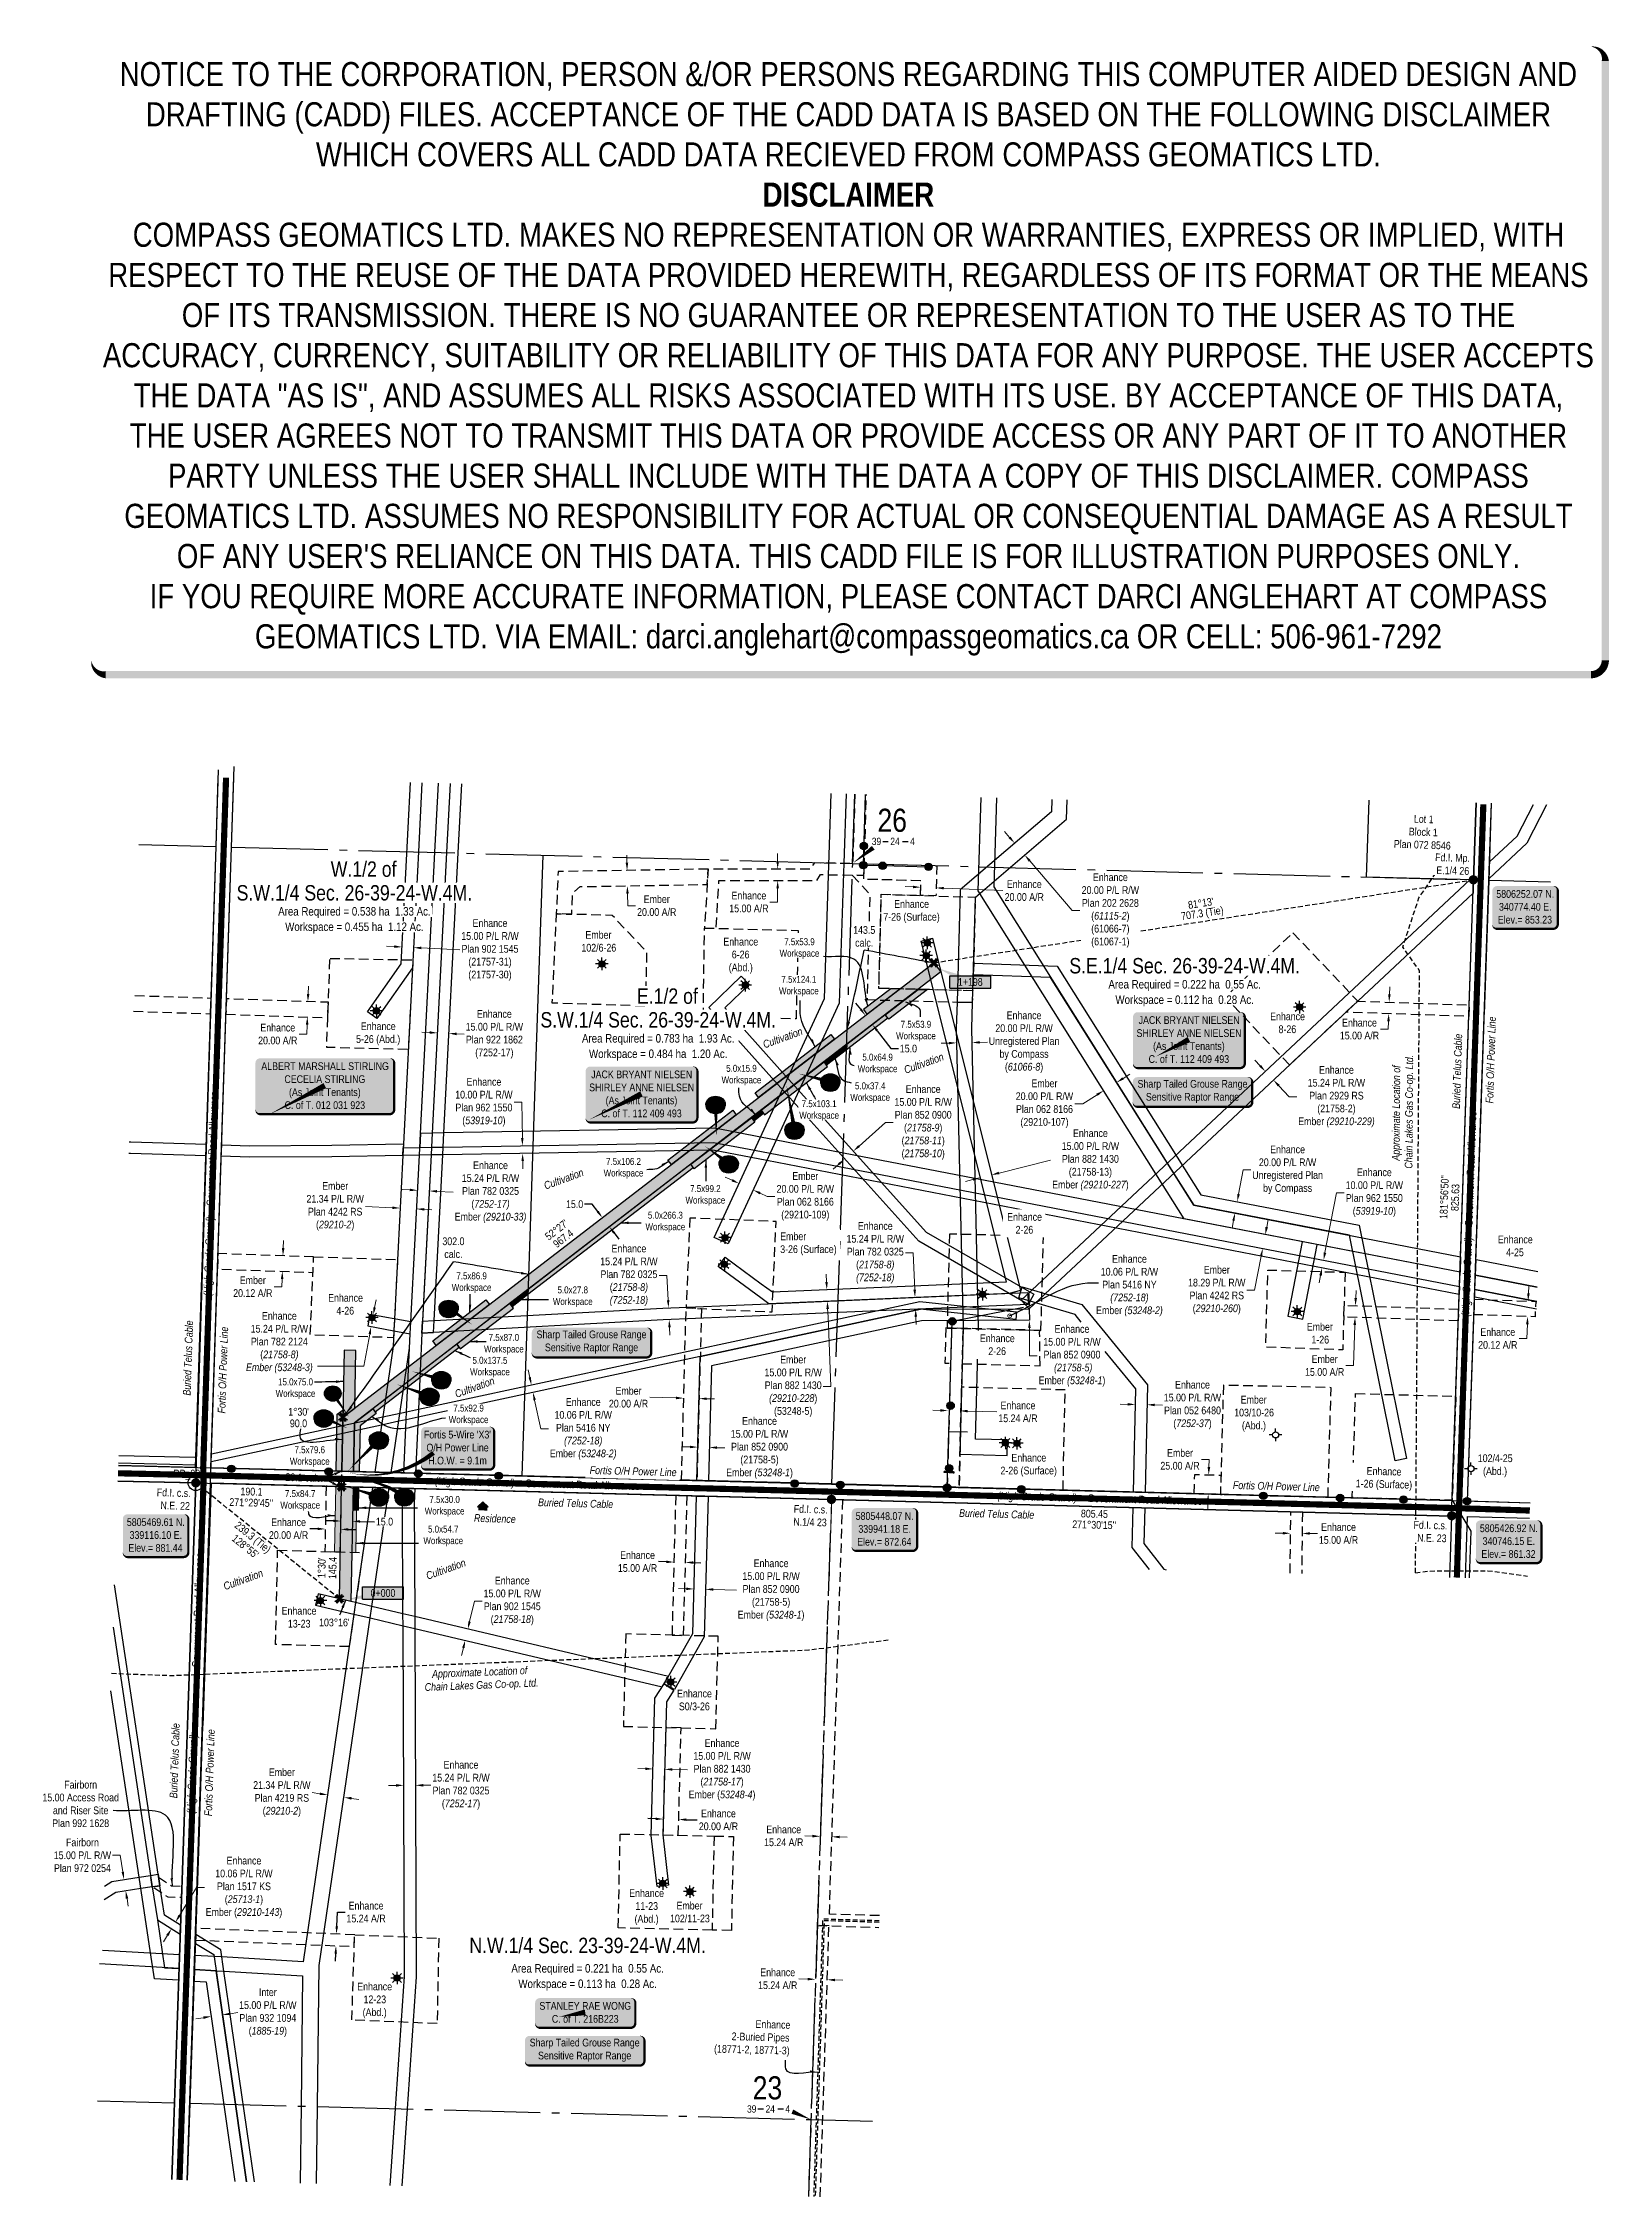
# Model space of a CAD drawing. Extents: x 338918 to 340950, y 5804543 to 5807337.
import ezdxf
from ezdxf.enums import TextEntityAlignment as Align

# ---------------------------------------------------------------- set-up
doc = ezdxf.new("R2010")
doc.units = 0
doc.header["$LTSCALE"] = 5
doc.header["$PDMODE"] = 34
doc.header["$PDSIZE"] = 0.03
for name, pattern in [('foc-ACCESSROAD', [3.75, 2.5, -1.25]), ('foc-QUARTERLINE', [33, 25, -3, 2, -3]), ('foc-TIELINE', [1.875, 1.25, -0.625]), ('POWERLINE5', [7.8, 2.4, -0.6, 0.6, -0.6, 0.6, -0.6, 2.4]), ('UG_PIPE', [1.875, 1.25, -0.625])]:
    doc.linetypes.add(name, pattern=pattern)
doc.layers.get('Defpoints').update_dxf_attribs({"color": 9})
for name, color, linetype in [('10', 1, 'Continuous'), ('35', 37, 'Continuous'), ('9', 3, 'Continuous'), ('AS-OWNER', 7, 'Continuous'), ('AS-OWNER2', 7, 'Continuous'), ('AS-PIPE-UG', 44, 'UG_PIPE'), ('AS-PIPE-UG-T', 44, 'Continuous'), ('AS-POWER', 104, 'foc-POWER'), ('AS-POWER-EXISTING', 72, 'POWERLINE5'), ('AS-POWER-T', 104, 'Continuous'), ('AS-RESIDENCE', 14, 'Continuous'), ('AS-ROADS', 254, 'Continuous'), ('AS-SYMBOL', 7, 'Continuous'), ('AS-TELEPHONE-T', 224, 'Continuous'), ('AS-TELUS', 224, 'foc-TEL'), ('AS-WILDLIFE-BLOCK', 131, 'Continuous'), ('C-AR', 13, 'foc-ACCESSROAD'), ('C-RW', 13, 'Continuous'), ('C-SYMBOL', 7, 'Continuous'), ('C-SYMBOL2', 7, 'Continuous'), ('C-WS', 13, 'foc-ACCESSROAD'), ('C-WS-S', 13, 'Continuous'), ('CG-NOTES', 7, 'Continuous'), ('DETAIL-T', 7, 'Continuous'), ('F-AR', 190, 'foc-ACCESSROAD'), ('F-RW', 190, 'Continuous'), ('F-WS', 190, 'foc-ACCESSROAD'), ('F-WS-S', 190, 'Continuous'), ('L-AREAREQUIRED', 7, 'Continuous'), ('L-AREARQD2', 7, 'Continuous'), ('L-AREAWORK', 5, 'Continuous'), ('L-AREAWORK2', 5, 'Continuous'), ('L-BD', 7, 'Continuous'), ('L-MON', 1, 'Continuous'), ('L-QSEC', 8, 'foc-QUARTERLINE'), ('L-ROAD-T', 7, 'Continuous'), ('L-SEC', 7, 'Continuous'), ('L-SECLBL', 7, 'Continuous'), ('L-TIE', 7, 'foc-TIELINE'), ('L-TITLEDB', 4, 'Continuous'), ('L-TITLEDB-T', 4, 'Continuous'), ('P-CROSSINGS', 250, 'Continuous'), ('P-ELEVATION', 7, 'Continuous'), ('P-PROPOSED', 10, 'Continuous'), ('P-PROPOSED-H', 21, 'Continuous'), ('P-TEMP-H1', 41, 'Continuous'), ('P-TEMP-H2', 41, 'Continuous'), ('P-TEMP-H3', 41, 'Continuous'), ('P-TEMP-H4', 41, 'Continuous'), ('P-TEMP_WORKSPACE', 46, 'Continuous'), ('P-TEMP_WORKSPACE2', 46, 'Continuous'), ('P-TEMP_WORKSPACE3', 46, 'Continuous'), ('P-TEMP_WORKSPACE4', 46, 'Continuous'), ('P-TXT', 4, 'Continuous')]:
    doc.layers.add(name, color=color, linetype=linetype)
for name, color, linetype, lineweight in [('C-AR-T', 13, 'Continuous', 9), ('C-RW-T', 13, 'Continuous', 9), ('C-VCE-T', 13, 'Continuous', 9), ('C-WS-T', 13, 'Continuous', 9), ('F-AR-T', 190, 'Continuous', 9), ('F-RW-T', 190, 'Continuous', 9), ('F-WS-T', 190, 'Continuous', 9), ('P-TEMP-T1', 46, 'Continuous', 18), ('P-TEMP-T2', 46, 'Continuous', 18), ('P-TEMP-T3', 46, 'Continuous', 18), ('P-TEMP-T4', 46, 'Continuous', 18), ('T-TEXT', 48, 'Continuous', 18)]:
    doc.layers.add(name, color=color, linetype=linetype, lineweight=lineweight)
doc.layers.add('DISCLAIMER', color=7, linetype='Continuous', plot=False)
doc.styles.add('100L', font='ARIALN.TTF', dxfattribs={"height": 11})
doc.styles.add('175L', font='ARIALN.TTF', dxfattribs={"height": 20})
doc.styles.add('80', font='ARIALN.TTF', dxfattribs={"height": 10})
doc.styles.add('80CG', font='ARIALN.TTF', dxfattribs={"height": 10})
doc.styles.add('80L', font='ARIALN.TTF', dxfattribs={"height": 10})
doc.styles.add('80LS', font='ARIALNI.TTF', dxfattribs={"height": 10})
doc.styles.add('Crossing', font='ARIALN.TTF', dxfattribs={"height": 10})
doc.styles.add('foc-LtypeFont', font='ARIALN.TTF', dxfattribs={"height": 7.35})
doc.styles.add('Legend', font='ARIALN.TTF')
doc.styles.add('SIMPLEX', font='ARIALN.TTF')
doc.linetypes.add('foc-POWER', pattern='A,6,-1,["P",foc-LtypeFont,S=0.2,R=0,X=-0.625,Y=-0.75],-1.24,4', length=12.24)
doc.linetypes.add('foc-POWER-NOLINE', pattern='A,0,-4,["P",foc-LtypeFont,S=0.2,R=0,X=-0.625,Y=-0.75],-8.24', length=12.24)
doc.linetypes.add('foc-TEL', pattern='A,2,-1,["T",foc-LtypeFont,S=0.2,R=0,X=-0.425,Y=-0.75],-1.24,8', length=12.24)
doc.linetypes.add('foc-TEL-NOLINE', pattern='A,0,-2,["T",foc-LtypeFont,S=0.2,R=0,X=-0.425,Y=-0.75],-10.24', length=12.24)
doc.dimstyles.new('Compass 5 000', dxfattribs={"dimscale": 5, "dimtxt": 9, "dimasz": 2, "dimexe": 0.2, "dimexo": 0.0625, "dimgap": 0.5, "dimtad": 0, "dimtih": 1, "dimtoh": 1, "dimzin": 0, "dimdsep": 46, "dimtxsty": '80CG', "dimcen": 0.1, "dimse1": 1, "dimse2": 1, "dimclrd": 256, "dimclrt": 256, "dimaunit": 1, "dimadec": 4, "dimazin": 0, "dimtfac": 0.06, "dimtofl": 0, "dimtmove": 0, "dimatfit": 1, "dimfxl": 0.2, "dimtolj": 1, "dimtzin": 0, "dimlwd": -1, "dimarcsym": 0})

msp = doc.modelspace()

# ---------------------------------------------------------------- texts
at = {"layer": 'AS-PIPE-UG-T', "insert": (339789.226, 5804773.941), "char_height": 10, "attachment_point": 1, "rotation": 358.48569, "style": '100L'}
msp.add_mtext_dynamic_manual_height_columns('\\pi53.639;Enhance\\P\\pi23.086;2-Buried Pipes\\P\\pi0.76721;(18771-2, 18771-3)', width=97.45889, gutter_width=54.988, heights=[0], dxfattribs=at)
at = {"layer": 'AS-TELEPHONE-T', "char_height": 10.00223, "attachment_point": 1, "style": '80L'}
for insert, rotation in [((339099.549, 5805583.018), 88.087005), ((339560.666, 5805449.376), 358.483163), ((340107.079, 5805435.528), 358.483163), ((339082.198, 5805060.632), 88.087005)]:
    msp.add_mtext_dynamic_manual_height_columns('{\\fArial Narrow|b0|i1|c0|p34;Buried Telus Cable}', width=97.21367, gutter_width=49.989, heights=[0], dxfattribs=dict(at, insert=insert, rotation=rotation))
at = {"layer": 'C-RW-T', "attachment_point": 5, "style": '80CG'}
for s, insert, char_height in [('\\A1;Enhance{\\fArial Narrow|b0|i1|c0|p34;\\P}10.06 P/L R/W\\PPlan 5416 NY\\P{\\fArial Narrow|b0|i1|c0|p34;(7252-18)}\\PEmber {\\fArial Narrow|b0|i1|c0|p34;(53248-2)}', (340327.957, 5805725.271), 10.00003), ('\\A1;Enhance\\P15.24 P/L R/W\\PPlan 782 2124\\P({\\fArial Narrow|b0|i1|c0|p34;21758-8)\\PEmber (53248-3)}', (339224.78, 5805651.326), 10), ('\\A1;Fairborn\\P15.00 Access Road\\Pand Riser Site\\PPlan 992 1628', (338966.885, 5805052.997), 9.9978)]:
    msp.add_mtext(s, dxfattribs=dict(at, insert=insert, char_height=char_height))
at = {"layer": 'C-SYMBOL', "color": 3, "style": '175L'}
msp.add_text('N.W.1/4 Sec. 23-39-24-W.4M.', height=20.00446, dxfattribs=at).set_placement((339624.782, 5804853.537), align=Align.BOTTOM_CENTER)
at = {"layer": 'C-WS-T', "attachment_point": 1}
for s, width, gutter_width, insert, char_height, style in [('\\pi14.394;Enhance\\P\\pi0.30452;7-26 (Surface)', 72.60804, 49.989, (340008.244, 5806225.485), 10.00005, '80L'), ('\\pi0.49862;Enhance\\P\\pi11.423;6-26\\P\\pi7.5041;(Abd.)', 44.81715, 99.978, (339800.473, 5806176.595), 10, '175L'), ('\\pi0.49857;Enhance\\P\\pi11.447;8-26', 44.81729, 49.989, (340510.025, 5806079.66), 10.00005, '80L'), ('\\pi6.4512;Enhance\\P\\pi0.28475;5-26 (Abd.)', 56.7223, 99.978, (339324.044, 5806066.935), 10, '175L'), ('\\pi0.50403;Enhance\\P\\pi11.257;4-25', 44.83775, 49.989, (340805.594, 5805790.289), 10.00223, '80L'), ('\\pi0.49862;Enhance\\P\\pi11.283;4-26', 44.81715, 99.978, (339287.53, 5805714.559), 10, '175L'), ('\\pi14.394;Enhance\\P\\pi0.2022;2-26 (Surface)', 72.60804, 49.989, (340160.385, 5805507.198), 10.00005, '80L'), ('\\pi0.49862;Enhance\\P\\pi8.6466;13-23', 44.81715, 99.978, (339227.212, 5805308.555), 10, '175L'), ('\\pi0.49862;Enhance\\P\\pi2.8792;S0/3-26', 44.81715, 99.978, (339740.378, 5805201.29), 10, '175L'), ('\\pi0.49862;Enhance\\P\\pi8.6466;11-23\\P\\pi7.5041;(Abd.)', 44.81715, 99.978, (339678.23, 5804942.312), 10, '175L'), ('\\pi0.49862;Enhance\\P\\pi8.6466;12-23\\P\\pi7.5041;(Abd.)', 44.81715, 99.978, (339325.332, 5804821.213), 10, '175L')]:
    msp.add_mtext_dynamic_manual_height_columns(s, width=width, gutter_width=gutter_width, heights=[0], dxfattribs=dict(at, insert=insert, char_height=char_height, style=style))
at = {"layer": 'F-WS-T', "attachment_point": 1}
for s, width, gutter_width, insert, char_height, style in [('\\pi5.9147;Ember\\P\\pi0.68279;102/6-26', 44.81715, 99.978, (339616.052, 5806185.409), 10, '175L'), ('\\pi5.9213;Ember\\P\\pi11.84;1-26', 44.83775, 49.989, (340552.258, 5805677.029), 10.00223, '80L'), ('\\pi9.089;Ember\\P\\pi0.66969;103/10-26\\P\\pi10.679;(Abd.)', 51.17314, 49.989, (340463.232, 5805582.454), 10.00223, '80L'), ('\\pi0.65413;102/4-25\\P\\pi7.511;(Abd.)', 44.83775, 49.989, (340779.363, 5805506.519), 10.00223, '80L'), ('\\pi5.9147;Ember\\P\\pi-2.5027;102/11-23', 44.81715, 99.978, (339734.281, 5804926.171), 10, '175L')]:
    msp.add_mtext_dynamic_manual_height_columns(s, width=width, gutter_width=gutter_width, heights=[0], dxfattribs=dict(at, insert=insert, char_height=char_height, style=style))
at = {"layer": 'L-BD', "style": '80L'}
for s, rotation, p in [('707.3 (Tie)', 8.744, (340422.731, 5806207.442)), ("81°13'", 8.744, (340420.565, 5806221.523)), ("181°56'50''", 88.0512, (340736.452, 5805840.215)), ('825.63', 88.0512, (340750.691, 5805839.731)), ("52°27'", 37.5467, (339584.473, 5805797.801)), ('967.4', 37.5467, (339593.155, 5805786.505)), ('190.1', 358.5041, (339188.629, 5805458.222)), ('20.1 calc.', 358.503989, (339257.127, 5805476.656)), ("271°29'45''", 358.5041, (339188.257, 5805443.98)), ('239.3 (Tie)', 321.085, (339189.638, 5805398.182)), ("271°30'15''", 358.4954, (340282.127, 5805415.187)), ('805.45', 358.4954, (340282.501, 5805429.429)), ("128°55'", 321.085, (339180.688, 5805387.097)), ("1°30'", 88.8722, (339279.673, 5805359.377)), ('145.4', 88.8722, (339293.918, 5805359.096))]:
    msp.add_text(s, height=9.9978, rotation=rotation, dxfattribs=at).set_placement(p, align=Align.MIDDLE)
for s, p in [("1°30'", (339249.68, 5805561.779)), ('90.0', (339249.59, 5805546.783)), ("103°16'", (339296.117, 5805288.48))]:
    msp.add_text(s, height=9.9978, dxfattribs=at).set_placement(p, align=Align.MIDDLE)
at = {"layer": 'L-BD', "insert": (339450.656, 5805787.951), "char_height": 9.9978, "width": 28.19748, "attachment_point": 2, "style": '80L'}
msp.add_mtext('302.0\\Pcalc.', dxfattribs=at)
at = {"layer": 'L-ROAD-T', "style": '80L'}
for height, rotation, p in [(10, 88.11242, (339137.629, 5805903.265)), (10.00223, 88.022936, (340770.794, 5805876.783)), (10.00223, 358.483037, (339618.326, 5805467.113)), (10.00223, 358.483037, (340348.153, 5805447.81)), (10, 88.096155, (339118.854, 5805304.683))]:
    msp.add_text('Government Road Allowance', height=height, rotation=rotation, dxfattribs=at).set_placement(p, align=Align.MIDDLE_CENTER)
at = {"layer": 'L-TITLEDB-T', "insert": (340671.902, 5806336.89), "char_height": 10.00005, "attachment_point": 1, "rotation": 358.03703, "style": '80L'}
msp.add_mtext_dynamic_manual_height_columns('\\pi25.444;Lot 1\\P\\pi19.414;Block 1\\P\\pi0.48171;Plan 072 8546', width=73.43309, gutter_width=49.989, heights=[0], dxfattribs=at)
at = {"layer": 'P-TEMP-T1', "insert": (339251.819, 5805446.824), "char_height": 8.99802, "attachment_point": 5, "style": '80CG'}
msp.add_mtext('\\A1;7.5x84.7\\PWorkspace', dxfattribs=at)
at = {"layer": 'P-TEMP-T2', "char_height": 8.99802, "attachment_point": 5, "style": '80CG'}
for s, insert in [('\\A1;7.5x86.9\\PWorkspace', (339474.236, 5805729.22)), ('\\A1;5.0x27.8\\PWorkspace', (339605.525, 5805711.018)), ('\\A1;7.5x87.0\\PWorkspace', (339516.128, 5805649.347)), ('\\A1;5.0x137.5\\PWorkspace', (339498.039, 5805619.671)), ('\\A1;15.0x75.0\\PWorkspace', (339245.742, 5805591.699)), ('\\A1;7.5x79.6\\PWorkspace', (339264.201, 5805503.676))]:
    msp.add_mtext(s, dxfattribs=dict(at, insert=insert))
at = {"layer": 'P-TEMP-T3', "char_height": 8.99802, "attachment_point": 5, "style": '80CG'}
for s, insert in [('\\A1;5.0x15.9\\PWorkspace', (339824.425, 5805998.427)), ('\\A1;7.5x106.2\\PWorkspace', (339671.389, 5805877.641)), ('\\A1;7.5x99.2\\PWorkspace', (339777.628, 5805842.45)), ('\\A1;5.0x266.3\\PWorkspace', (339725.695, 5805807.928))]:
    msp.add_mtext(s, dxfattribs=dict(at, insert=insert))
at = {"layer": 'P-TEMP-T4', "insert": (340001.122, 5806012.948), "char_height": 8.99802, "attachment_point": 5, "style": '80CG'}
msp.add_mtext('\\A1;5.0x64.9\\PWorkspace', dxfattribs=at)
at = {"layer": 'T-TEXT', "style": '80LS'}
for s, height, rotation, p in [('Cultivation', 9.9978, 20, (340061.098, 5806013.939)), ('Cultivation', 9.9978, 20, (339593.732, 5805863.779)), ('(High Grade Gravel)', 10, 88.11242, (339133.018, 5805763.341)), ('(High Grade Gravel)', 10.00223, 88.022936, (340765.964, 5805736.835)), ('Cultivation', 9.9978, 20, (339478.153, 5805593.637)), ('(High Grade Gravel)', 10.00223, 358.483037, (339478.344, 5805470.82)), ('(High Grade Gravel)', 10.00223, 358.483037, (340208.17, 5805451.517)), ('Cultivation', 9.9978, 20, (339177.775, 5805344.08)), ('Cultivation', 9.9978, 20, (339440.819, 5805357.671)), ('(High Grade Gravel)', 10, 88.096155, (339111.405, 5805091.779))]:
    msp.add_text(s, height=height, rotation=rotation, dxfattribs=at).set_placement(p, align=Align.MIDDLE_CENTER)

# ---------------------------------------------------------------- blocks, each defined once
blk = doc.blocks.new('L-SECLBL')
at = {"layer": '9', "color": 7}
for p, q in [((-5.1, -27.8), (-12.3, -27.8)), ((20.7, -27.8), (13.5, -27.8))]:
    blk.add_line(p, q, dxfattribs=at)
at = {"layer": '10', "color": 2, "style": 'SIMPLEX'}
blk.add_attdef('SEC', text='', height=30, dxfattribs=at).set_placement((0, 0), align=Align.MIDDLE)
at = {"layer": '10', "color": 5, "style": '80L'}
blk.add_attdef('TWP', text='', height=9.5, dxfattribs=at).set_placement((-14.4, -27.4), align=Align.MIDDLE_RIGHT)
blk.add_attdef('RGE', text='', height=9.5, dxfattribs=at).set_placement((3.6, -27.4), align=Align.MIDDLE_CENTER)
blk.add_attdef('MER', text='', height=9.5, dxfattribs=at).set_placement((23.2, -27.4), align=Align.MIDDLE_LEFT)
blk = doc.blocks.new('*U366')
h = blk.add_hatch(color=255)
edge = h.paths.add_edge_path()
edge.add_line((-71.5, -20), (71.5, -20))
edge.add_arc((71.5, -14), 6, 270, 360)
edge.add_line((77.5, -14), (77.5, 12.5))
edge.add_arc((71.5, 12.5), 6, 0, 90)
edge.add_line((71.5, 18.5), (-71.5, 18.5))
edge.add_arc((-71.5, 12.5), 6, 90, 180)
edge.add_line((-77.5, 12.5), (-77.5, -14))
edge.add_arc((-71.5, -14), 6, 180, 270)
at = {"color": 131, "flags": 128}
blk.add_lwpolyline([(-71.5, -20, 3, 3, 0), (71.5, -20, 3, 3, 0.414214), (77.5, -14, 3, 3, 0), (77.5, 12.5, 3, 0, 0.414214), (71.5, 18.5, 0, 0, 0), (-71.5, 18.5, 0, 0, 0.414214), (-77.5, 12.5, 0, 0, 0), (-77.5, -14, 0, 3, 0.414214)], format="xyseb", close=True, dxfattribs=at)
at = {"color": 131, "style": '80'}
blk.add_attdef('ENTER_TEXT_001', (-36, -5), '', height=10, dxfattribs=at)
blk = doc.blocks.new('*D378')
at = {"layer": 'C-AR-T', "transparency": 16777216}
for p, q in [((340047.1, 5806242.6), (340037.1, 5806243)), ((340087, 5806241), (340163.8, 5806237.8))]:
    blk.add_line(p, q, dxfattribs=at)
for points in [[(340047.1, 5806244.2), (340047, 5806240.9), (340057.1, 5806242.2)], [(340087.1, 5806242.6), (340087, 5806239.3), (340077, 5806241.4)]]:
    blk.add_solid(points, dxfattribs=at)
at = {"layer": 'Defpoints', "color": 0, "transparency": 16777216}
for p in [(340057.1, 5806243.3), (340077, 5806241.4), (340077.1, 5806242.5)]:
    blk.add_point(p, dxfattribs=at)
at = {"layer": 'C-AR-T', "transparency": 16777216, "insert": (340191.5, 5806237.8), "char_height": 10, "attachment_point": 5, "style": '80CG'}
blk.add_mtext('\\A1;Enhance\\P20.00 A/R', dxfattribs=at)
blk = doc.blocks.new('*D379')
at = {"layer": 'C-AR-T', "transparency": 16777216}
for p, q in [((340665.3, 5806103.1), (340665.7, 5806113.1)), ((340663.8, 5806058.1), (340653.8, 5806058.1)), ((340664.1, 5806068.1), (340663.8, 5806058.1))]:
    blk.add_line(p, q, dxfattribs=at)
for points in [[(340662.4, 5806068.2), (340665.8, 5806068.1), (340664.5, 5806078.1)], [(340663.7, 5806103.2), (340667, 5806103.1), (340665, 5806093.1)]]:
    blk.add_solid(points, dxfattribs=at)
at = {"layer": 'Defpoints', "color": 0, "transparency": 16777216}
for p in [(340653.2, 5806078.5), (340653.8, 5806093.5), (340664.5, 5806078.1)]:
    blk.add_point(p, dxfattribs=at)
at = {"layer": 'C-AR-T', "transparency": 16777216, "insert": (340626.5, 5806058.1), "char_height": 10, "attachment_point": 5, "style": '80CG'}
blk.add_mtext('\\A1;Enhance\\P15.00 A/R', dxfattribs=at)
blk = doc.blocks.new('*D380')
at = {"layer": 'C-AR-T', "transparency": 16777216}
for p, q in [((340082.6, 5805563.6), (340072.6, 5805563.8)), ((340117.8, 5805562.6), (340156, 5805561.6))]:
    blk.add_line(p, q, dxfattribs=at)
for points in [[(340082.6, 5805565.2), (340082.5, 5805561.9), (340092.6, 5805563.3)], [(340117.9, 5805564.3), (340117.8, 5805561), (340107.8, 5805562.9)]]:
    blk.add_solid(points, dxfattribs=at)
at = {"layer": 'Defpoints', "color": 0, "transparency": 16777216}
for p in [(340092.9, 5805576.6), (340108.2, 5805576.2), (340092.6, 5805563.3)]:
    blk.add_point(p, dxfattribs=at)
at = {"layer": 'C-AR-T', "transparency": 16777216, "insert": (340183.3, 5805561.6), "char_height": 10, "attachment_point": 5, "style": '80CG'}
blk.add_mtext('\\A1;Enhance\\P15.24 A/R', dxfattribs=at)
blk = doc.blocks.new('*D381')
at = {"layer": 'C-AR-T', "transparency": 16777216}
for p, q in [((339916.6, 5805011.3), (339906.6, 5805011.6)), ((339951.8, 5805010.2), (339961.8, 5805009.8))]:
    blk.add_line(p, q, dxfattribs=at)
for points in [[(339916.6, 5805013), (339916.5, 5805009.6), (339926.6, 5805011)], [(339951.8, 5805011.8), (339951.7, 5805008.5), (339941.8, 5805010.5)]]:
    blk.add_solid(points, dxfattribs=at)
at = {"layer": 'Defpoints', "color": 0, "transparency": 16777216}
for p in [(339926.7, 5805014.4), (339941.8, 5805010.5), (339941.9, 5805013.9)]:
    blk.add_point(p, dxfattribs=at)
at = {"layer": 'C-AR-T', "transparency": 16777216, "insert": (339879.3, 5805011.6), "char_height": 10, "attachment_point": 5, "style": '80CG'}
blk.add_mtext('\\A1;Enhance\\P15.24 A/R', dxfattribs=at)
blk = doc.blocks.new('*D382')
at = {"layer": 'C-AR-T', "transparency": 16777216}
for p, q in [((339871.4, 5806275.8), (339871.4, 5806285.8)), ((339871.4, 5806223), (339861.4, 5806223)), ((339871.4, 5806240.8), (339871.4, 5806223))]:
    blk.add_line(p, q, dxfattribs=at)
for points in [[(339869.8, 5806275.8), (339873.1, 5806275.8), (339871.4, 5806265.8)], [(339869.8, 5806240.8), (339873.1, 5806240.8), (339871.4, 5806250.8)]]:
    blk.add_solid(points, dxfattribs=at)
at = {"layer": 'Defpoints', "color": 0, "transparency": 16777216}
for p in [(339861.6, 5806265.8), (339861.6, 5806250.8), (339871.4, 5806250.8)]:
    blk.add_point(p, dxfattribs=at)
at = {"layer": 'C-AR-T', "transparency": 16777216, "insert": (339834.1, 5806223), "char_height": 10, "attachment_point": 5, "style": '80CG'}
blk.add_mtext('\\A1;Enhance\\P15.00 A/R', dxfattribs=at)
blk = doc.blocks.new('*D383')
at = {"layer": 'C-AR-T', "transparency": 16777216}
for p, q in [((340845.7, 5805715.3), (340846.1, 5805725.3)), ((340844.4, 5805675.3), (340843.7, 5805656.8)), ((340843.7, 5805656.8), (340833.7, 5805656.8))]:
    blk.add_line(p, q, dxfattribs=at)
for points in [[(340844.1, 5805715.4), (340847.4, 5805715.2), (340845.4, 5805705.3)], [(340842.7, 5805675.4), (340846, 5805675.3), (340844.7, 5805685.3)]]:
    blk.add_solid(points, dxfattribs=at)
at = {"layer": 'Defpoints', "color": 0, "transparency": 16777216}
for p in [(340783.5, 5805687.4), (340784.2, 5805707.4), (340844.7, 5805685.3)]:
    blk.add_point(p, dxfattribs=at)
at = {"layer": 'C-AR-T', "transparency": 16777216, "insert": (340806, 5805656.8), "char_height": 10, "attachment_point": 5, "style": '80CG'}
blk.add_mtext('\\A1;\\A1;Enhance\\P20.12 A/R', dxfattribs=at)
blk = doc.blocks.new('*D384')
at = {"layer": 'C-AR-T', "transparency": 16777216}
for p, q in [((340527.1, 5805404.3), (340517.1, 5805404.4)), ((340562.1, 5805403.9), (340572.1, 5805403.8))]:
    blk.add_line(p, q, dxfattribs=at)
for points in [[(340527.1, 5805405.9), (340527, 5805402.6), (340537.1, 5805404.1)], [(340562.1, 5805405.5), (340562, 5805402.2), (340552.1, 5805404)]]:
    blk.add_solid(points, dxfattribs=at)
at = {"layer": 'Defpoints', "color": 0, "transparency": 16777216}
for p in [(340536.9, 5805386.2), (340551.9, 5805386.1), (340552.1, 5805404)]:
    blk.add_point(p, dxfattribs=at)
at = {"layer": 'C-AR-T', "transparency": 16777216, "insert": (340599.3, 5805403.8), "char_height": 10, "attachment_point": 5, "style": '80CG'}
blk.add_mtext('\\A1;Enhance\\P15.00 A/R', dxfattribs=at)
blk = doc.blocks.new('*D385')
at = {"layer": 'C-RW-T', "transparency": 16777216}
for p, q in [((340497.6, 5806010.6), (340490.8, 5806017.9)), ((340521.7, 5805984.8), (340535.2, 5805970.4)), ((340535.2, 5805970.4), (340545.2, 5805970.4))]:
    blk.add_line(p, q, dxfattribs=at)
for points in [[(340498.8, 5806011.7), (340496.4, 5806009.4), (340504.4, 5806003.3)], [(340522.9, 5805986), (340520.5, 5805983.7), (340514.9, 5805992.1)]]:
    blk.add_solid(points, dxfattribs=at)
at = {"layer": 'Defpoints', "color": 0, "transparency": 16777216}
for p in [(340557.5, 5806052.9), (340567.9, 5806041.8), (340504.4, 5806003.3)]:
    blk.add_point(p, dxfattribs=at)
at = {"layer": 'C-RW-T', "transparency": 16777216, "insert": (340596.6, 5805970.4), "char_height": 10, "attachment_point": 5, "style": '80CG'}
blk.add_mtext('\\A1;Enhance\\P15.24 P/L R/W\\PPlan 2929 RS\\P(21758-2)\\PEmber {\\fArial Narrow|b0|i1|c0|p34;(29210-229)}', dxfattribs=at)
blk = doc.blocks.new('*D386')
at = {"layer": 'C-RW-T', "transparency": 16777216}
for p, q in [((340581.7, 5805768.2), (340596.7, 5805845.9)), ((340596.7, 5805845.9), (340606.7, 5805845.9)), ((340576, 5805738.7), (340574.1, 5805728.9))]:
    blk.add_line(p, q, dxfattribs=at)
for points in [[(340574.4, 5805739), (340577.7, 5805738.4), (340577.9, 5805748.5)], [(340580.1, 5805768.5), (340583.4, 5805767.8), (340579.8, 5805758.3)]]:
    blk.add_solid(points, dxfattribs=at)
at = {"layer": 'Defpoints', "color": 0, "transparency": 16777216}
for p in [(340371.6, 5805798.6), (340369.7, 5805788.7), (340577.9, 5805748.5)]:
    blk.add_point(p, dxfattribs=at)
at = {"layer": 'C-RW-T', "transparency": 16777216, "insert": (340645.8, 5805845.9), "char_height": 10, "attachment_point": 5, "style": '80CG'}
blk.add_mtext('\\A1;Enhance\\P10.00 P/L R/W\\PPlan 962 1550\\P({\\fArial Narrow|b0|i1|c0|p34;53919-10})', dxfattribs=at)
blk = doc.blocks.new('*D387')
at = {"layer": 'C-VCE-T', "transparency": 16777216}
for p, q in [((339977.1, 5805906.5), (340011.2, 5805937.2)), ((340011.2, 5805937.2), (340021.2, 5805937.2)), ((339951, 5805883.1), (339943.6, 5805876.4))]:
    blk.add_line(p, q, dxfattribs=at)
for points in [[(339949.9, 5805884.3), (339952.1, 5805881.9), (339958.5, 5805889.8)], [(339976, 5805907.7), (339978.2, 5805905.3), (339969.6, 5805899.8)]]:
    blk.add_solid(points, dxfattribs=at)
at = {"layer": 'Defpoints', "color": 0, "transparency": 16777216}
for p in [(339958.5, 5805889.8), (340027.8, 5805835), (340016.7, 5805825)]:
    blk.add_point(p, dxfattribs=at)
at = {"layer": 'C-VCE-T', "transparency": 16777216, "insert": (340060.3, 5805937.2), "char_height": 10, "attachment_point": 5, "style": '80CG'}
blk.add_mtext('\\A1;Enhance\\P15.00 P/L R/W\\PPlan 852 0900\\P({\\fArial Narrow|b0|i1|c0|p34;21758-9})\\P({\\fArial Narrow|b0|i1|c0|p34;21758-11})\\P({\\fArial Narrow|b0|i1|c0|p34;21758-10})', dxfattribs=at)
blk = doc.blocks.new('*D388')
at = {"layer": 'C-RW-T', "transparency": 16777216}
for p, q in [((340047.2, 5805768), (340037.2, 5805768)), ((340049.3, 5805720.1), (340047.2, 5805768)), ((340050.8, 5805684.9), (340051.2, 5805674.9))]:
    blk.add_line(p, q, dxfattribs=at)
for points in [[(340050.9, 5805720.2), (340047.6, 5805720), (340049.7, 5805710.1)], [(340052.4, 5805685), (340049.1, 5805684.8), (340050.4, 5805694.9)]]:
    blk.add_solid(points, dxfattribs=at)
at = {"layer": 'Defpoints', "color": 0, "transparency": 16777216}
for p in [(340049.7, 5805710.1), (340086.6, 5805711.7), (340087.3, 5805696.5)]:
    blk.add_point(p, dxfattribs=at)
at = {"layer": 'C-RW-T', "transparency": 16777216, "insert": (339998.1, 5805768), "char_height": 10, "attachment_point": 5, "style": '80CG'}
blk.add_mtext('\\A1;Enhance\\P15.24 P/L R/W\\PPlan 782 0325\\P({\\fArial Narrow|b0|i1|c0|p34;21758-8)\\P(7252-18)}', dxfattribs=at)
blk = doc.blocks.new('*D389')
at = {"layer": 'C-RW-T', "transparency": 16777216}
for p, q in [((340158.7, 5805871.5), (340225.7, 5805888.3)), ((340124.7, 5805863.1), (340115, 5805860.6))]:
    blk.add_line(p, q, dxfattribs=at)
for points in [[(340124.3, 5805864.7), (340125.1, 5805861.4), (340134.4, 5805865.5)], [(340158.3, 5805873.2), (340159.1, 5805869.9), (340149, 5805869.1)]]:
    blk.add_solid(points, dxfattribs=at)
at = {"layer": 'Defpoints', "color": 0, "transparency": 16777216}
for p in [(340106.5, 5805977.5), (340121, 5805981.1), (340149, 5805869.1)]:
    blk.add_point(p, dxfattribs=at)
at = {"layer": 'C-RW-T', "transparency": 16777216, "insert": (340277.3, 5805888.3), "char_height": 10, "attachment_point": 5, "style": '80CG'}
blk.add_mtext('\\A1;Enhance{\\fArial Narrow|b0|i1|c0|p34;\\P}15.00 P/L R/W\\PPlan 882 1430\\P(21758-13)\\PEmber {\\fArial Narrow|b0|i1|c0|p34;(29210-227})', dxfattribs=at)
blk = doc.blocks.new('*D390')
at = {"layer": 'C-RW-T', "transparency": 16777216}
for p, q in [((339373.9, 5806165.2), (339363.9, 5806165.7)), ((339408.8, 5806163.4), (339459, 5806160.8))]:
    blk.add_line(p, q, dxfattribs=at)
for points in [[(339374, 5806166.9), (339373.8, 5806163.5), (339383.9, 5806164.7)], [(339408.9, 5806165.1), (339408.8, 5806161.8), (339398.9, 5806163.9)]]:
    blk.add_solid(points, dxfattribs=at)
at = {"layer": 'Defpoints', "color": 0, "transparency": 16777216}
for p in [(339387.7, 5806238.7), (339402.6, 5806237.9), (339383.9, 5806164.7)]:
    blk.add_point(p, dxfattribs=at)
at = {"layer": 'C-RW-T', "transparency": 16777216, "insert": (339498.1, 5806160.8), "char_height": 10, "attachment_point": 5, "style": '80CG'}
blk.add_mtext('\\A1;Enhance\\P15.00 P/L R/W\\PPlan 902 1545\\P(21757-31)\\P(21757-30)', dxfattribs=at)
blk = doc.blocks.new('*D391')
at = {"layer": 'C-RW-T', "transparency": 16777216}
for p, q in [((339539.3, 5805963.3), (339529.3, 5805963.3)), ((339540.1, 5805916.9), (339539.3, 5805963.3)), ((339540.6, 5805886.9), (339540.7, 5805876.9))]:
    blk.add_line(p, q, dxfattribs=at)
for points in [[(339541.7, 5805917), (339538.4, 5805916.9), (339540.2, 5805906.9)], [(339542.2, 5805887), (339538.9, 5805886.9), (339540.4, 5805896.9)]]:
    blk.add_solid(points, dxfattribs=at)
at = {"layer": 'Defpoints', "color": 0, "transparency": 16777216}
for p in [(339540.4, 5805896.9), (339636, 5805908.6), (339636.1, 5805898.6)]:
    blk.add_point(p, dxfattribs=at)
at = {"layer": 'C-RW-T', "transparency": 16777216, "insert": (339490.2, 5805963.3), "char_height": 10, "attachment_point": 5, "style": '80CG'}
blk.add_mtext('\\A1;Enhance\\P10.00 P/L R/W\\PPlan 962 1550\\P({\\fArial Narrow|b0|i1|c0|p34;53919-10})', dxfattribs=at)
blk = doc.blocks.new('*D392')
at = {"layer": 'C-RW-T', "transparency": 16777216}
for p, q in [((339727.5, 5805738.7), (339717.5, 5805738.7)), ((339729.2, 5805706.5), (339727.5, 5805738.7)), ((339731.1, 5805671.3), (339731.7, 5805661.3))]:
    blk.add_line(p, q, dxfattribs=at)
for points in [[(339730.9, 5805706.6), (339727.6, 5805706.4), (339729.8, 5805696.5)], [(339732.8, 5805671.4), (339729.5, 5805671.2), (339730.6, 5805681.3)]]:
    blk.add_solid(points, dxfattribs=at)
at = {"layer": 'Defpoints', "color": 0, "transparency": 16777216}
for p in [(339600.8, 5805689.5), (339729.8, 5805696.5), (339601.7, 5805674.3)]:
    blk.add_point(p, dxfattribs=at)
at = {"layer": 'C-RW-T', "transparency": 16777216, "insert": (339678.4, 5805738.7), "char_height": 10, "attachment_point": 5, "style": '80CG'}
blk.add_mtext('\\A1;Enhance\\P15.24 P/L R/W\\PPlan 782 0325\\P({\\fArial Narrow|b0|i1|c0|p34;21758-8)\\P(7252-18)}', dxfattribs=at)
blk = doc.blocks.new('*D393')
at = {"layer": 'C-RW-T', "transparency": 16777216}
for p, q in [((339549.7, 5805606.4), (339547.6, 5805616.2)), ((339556, 5805577), (339564.1, 5805539.6)), ((339564.1, 5805539.6), (339574.1, 5805539.6))]:
    blk.add_line(p, q, dxfattribs=at)
for points in [[(339551.4, 5805606.8), (339548.1, 5805606.1), (339551.8, 5805596.6)], [(339557.7, 5805577.4), (339554.4, 5805576.7), (339553.9, 5805586.8)]]:
    blk.add_solid(points, dxfattribs=at)
at = {"layer": 'Defpoints', "color": 0, "transparency": 16777216}
for p in [(339553.9, 5805586.8), (339567.7, 5805600.1), (339569.8, 5805590.2)]:
    blk.add_point(p, dxfattribs=at)
at = {"layer": 'C-RW-T', "transparency": 16777216, "insert": (339619.1, 5805539.6), "char_height": 10, "attachment_point": 5, "style": '80CG'}
blk.add_mtext('\\A1;Enhance{\\fArial Narrow|b0|i1|c0|p34;\\P}10.06 P/L R/W\\PPlan 5416 NY\\P{\\fArial Narrow|b0|i1|c0|p34;(7252-18)}\\PEmber {\\fArial Narrow|b0|i1|c0|p34;(53248-2)}', dxfattribs=at)
blk = doc.blocks.new('*D394')
at = {"layer": 'C-RW-T', "transparency": 16777216}
for p, q in [((339262.1, 5806103.9), (339262.4, 5806113.9)), ((339260.4, 5806051.7), (339250.4, 5806051.7)), ((339260.8, 5806063.9), (339260.4, 5806051.7))]:
    blk.add_line(p, q, dxfattribs=at)
for points in [[(339260.4, 5806103.9), (339263.8, 5806103.8), (339261.8, 5806093.9)], [(339259.1, 5806063.9), (339262.5, 5806063.8), (339261.1, 5806073.9)]]:
    blk.add_solid(points, dxfattribs=at)
at = {"layer": 'Defpoints', "color": 0, "transparency": 16777216}
for p in [(339197.1, 5806096), (339196.4, 5806076), (339261.1, 5806073.9)]:
    blk.add_point(p, dxfattribs=at)
at = {"layer": 'C-RW-T', "transparency": 16777216, "insert": (339222.7, 5806051.7), "char_height": 10, "attachment_point": 5, "style": '80CG'}
blk.add_mtext('\\A1;Enhance\\P20.00 A/R', dxfattribs=at)
blk = doc.blocks.new('*D395')
at = {"layer": 'C-RW-T', "transparency": 16777216}
for p, q in [((339229.7, 5805774.1), (339230.1, 5805784.1)), ((339228, 5805724), (339218, 5805724)), ((339228.4, 5805734), (339228, 5805724))]:
    blk.add_line(p, q, dxfattribs=at)
for points in [[(339228.1, 5805774.2), (339231.4, 5805774.1), (339229.4, 5805764.1)], [(339226.7, 5805734.1), (339230, 5805734), (339228.7, 5805744)]]:
    blk.add_solid(points, dxfattribs=at)
at = {"layer": 'Defpoints', "color": 0, "transparency": 16777216}
for p in [(339190.9, 5805745.3), (339191.6, 5805765.4), (339228.7, 5805744)]:
    blk.add_point(p, dxfattribs=at)
at = {"layer": 'C-RW-T', "transparency": 16777216, "insert": (339190.3, 5805724), "char_height": 10, "attachment_point": 5, "style": '80CG'}
blk.add_mtext('\\A1;Ember\\P20.12 A/R', dxfattribs=at)
blk = doc.blocks.new('*D396')
at = {"layer": 'C-RW-T', "transparency": 16777216}
for p, q in [((339752.9, 5805332.2), (339742.9, 5805332.4)), ((339787.9, 5805331.2), (339817.9, 5805330.4))]:
    blk.add_line(p, q, dxfattribs=at)
for points in [[(339752.9, 5805333.8), (339752.8, 5805330.5), (339762.9, 5805331.9)], [(339787.9, 5805332.9), (339787.8, 5805329.6), (339777.9, 5805331.5)]]:
    blk.add_solid(points, dxfattribs=at)
at = {"layer": 'Defpoints', "color": 0, "transparency": 16777216}
for p in [(339763, 5805337), (339777.9, 5805331.5), (339778, 5805336.6)]:
    blk.add_point(p, dxfattribs=at)
at = {"layer": 'C-RW-T', "transparency": 16777216, "insert": (339862.9, 5805330.4), "char_height": 10, "attachment_point": 5, "style": '80CG'}
blk.add_mtext('\\A1;Enhance{\\fArial Narrow|b0|i1|c0|p34;\\P}15.00 P/L R/W\\PPlan 852 0900\\P(21758-5)\\PEmber{\\fArial Narrow|b0|i1|c0|p34; (53248-1})', dxfattribs=at)
blk = doc.blocks.new('*D397')
at = {"layer": 'C-RW-T', "transparency": 16777216}
for p, q in [((339471.6, 5805289.5), (339477.9, 5805316.3)), ((339477.9, 5805316.3), (339487.9, 5805316.3)), ((339463.6, 5805255.5), (339461.3, 5805245.7))]:
    blk.add_line(p, q, dxfattribs=at)
for points in [[(339470, 5805289.9), (339473.2, 5805289.1), (339469.3, 5805279.8)], [(339461.9, 5805255.8), (339465.2, 5805255.1), (339465.9, 5805265.2)]]:
    blk.add_solid(points, dxfattribs=at)
at = {"layer": 'Defpoints', "color": 0, "transparency": 16777216}
for p in [(339418.6, 5805276.4), (339422.1, 5805291), (339469.3, 5805279.8)]:
    blk.add_point(p, dxfattribs=at)
at = {"layer": 'C-RW-T', "transparency": 16777216, "insert": (339527, 5805316.3), "char_height": 10, "attachment_point": 5, "style": '80CG'}
blk.add_mtext('\\A1;Enhance\\P15.00 P/L R/W\\PPlan 902 1545\\P({\\fArial Narrow|b0|i1|c0|p34;21758-18})', dxfattribs=at)
blk = doc.blocks.new('*D398')
at = {"layer": 'C-RW-T', "transparency": 16777216}
for p, q in [((339699.8, 5805098.7), (339689.8, 5805099)), ((339734.7, 5805097.8), (339754.3, 5805097.2))]:
    blk.add_line(p, q, dxfattribs=at)
for points in [[(339699.8, 5805100.4), (339699.7, 5805097), (339709.8, 5805098.4)], [(339734.8, 5805099.4), (339734.7, 5805096.1), (339724.7, 5805098)]]:
    blk.add_solid(points, dxfattribs=at)
at = {"layer": 'Defpoints', "color": 0, "transparency": 16777216}
for p in [(339710, 5805106.3), (339725, 5805105.9), (339724.7, 5805098)]:
    blk.add_point(p, dxfattribs=at)
at = {"layer": 'C-RW-T', "transparency": 16777216, "insert": (339799.3, 5805097.2), "char_height": 10, "attachment_point": 5, "style": '80CG'}
blk.add_mtext('\\A1;Enhance\\P15.00 P/L R/W\\PPlan 882 1430\\P({\\fArial Narrow|b0|i1|c0|p34;21758-17})\\PEmber ({\\fArial Narrow|b0|i1|c0|p34;53248-4})', dxfattribs=at)
blk = doc.blocks.new('*D399')
at = {"layer": 'C-RW-T', "transparency": 16777216}
for p, q in [((339376.2, 5805077.1), (339366.2, 5805077.1)), ((339411.4, 5805077.3), (339421.4, 5805077.3))]:
    blk.add_line(p, q, dxfattribs=at)
for points in [[(339376.1, 5805078.8), (339376.2, 5805075.4), (339386.2, 5805077.2)], [(339411.4, 5805078.9), (339411.4, 5805075.6), (339401.4, 5805077.2)]]:
    blk.add_solid(points, dxfattribs=at)
at = {"layer": 'Defpoints', "color": 0, "transparency": 16777216}
for p in [(339401.4, 5805077.2), (339386.6, 5804966.8), (339401.9, 5804966.9)]:
    blk.add_point(p, dxfattribs=at)
at = {"layer": 'C-RW-T', "transparency": 16777216, "insert": (339460.5, 5805077.3), "char_height": 10, "attachment_point": 5, "style": '80CG'}
blk.add_mtext('\\A1;Enhance\\P15.24 P/L R/W\\PPlan 782 0325\\P({\\fArial Narrow|b0|i1|c0|p34;7252-17})', dxfattribs=at)
blk = doc.blocks.new('*D400')
at = {"layer": 'C-RW-T', "transparency": 16777216}
for p, q in [((339095.2, 5804908.3), (339117.4, 5804944.7)), ((339117.4, 5804944.7), (339127.4, 5804944.7)), ((339079.5, 5804882.7), (339074.3, 5804874.1))]:
    blk.add_line(p, q, dxfattribs=at)
for points in [[(339093.8, 5804909.2), (339096.6, 5804907.4), (339090, 5804899.8)], [(339078.1, 5804883.5), (339081, 5804881.8), (339084.8, 5804891.2)]]:
    blk.add_solid(points, dxfattribs=at)
at = {"layer": 'Defpoints', "color": 0, "transparency": 16777216}
for p in [(339090, 5804899.8), (339128.5, 5804864.5), (339133.8, 5804873)]:
    blk.add_point(p, dxfattribs=at)
at = {"layer": 'C-RW-T', "transparency": 16777216, "insert": (339178.8, 5804944.7), "char_height": 10, "attachment_point": 5, "style": '80CG'}
blk.add_mtext('\\A1;Enhance\\P10.06 P/L R/W\\PPlan 1517 KS\\P({\\fArial Narrow|b0|i1|c0|p34;25713-1})\\PEmber ({\\fArial Narrow|b0|i1|c0|p34;29210-143}) ', dxfattribs=at)
blk = doc.blocks.new('*D401')
at = {"layer": 'C-RW-T', "transparency": 16777216}
for p, q in [((339934.8, 5805730.2), (339934.4, 5805740.2)), ((339936.3, 5805695.2), (339936.8, 5805685.2)), ((339940.6, 5805594.7), (339936.8, 5805685.2)), ((339930.6, 5805594.7), (339940.6, 5805594.7))]:
    blk.add_line(p, q, dxfattribs=at)
for points in [[(339936.5, 5805730.3), (339933.2, 5805730.1), (339935.3, 5805720.2)], [(339938, 5805695.3), (339934.7, 5805695.2), (339935.9, 5805705.2)]]:
    blk.add_solid(points, dxfattribs=at)
at = {"layer": 'Defpoints', "color": 0, "transparency": 16777216}
for p in [(339891.7, 5805718.4), (339892.4, 5805703.4), (339935.9, 5805705.2)]:
    blk.add_point(p, dxfattribs=at)
at = {"layer": 'C-RW-T', "transparency": 16777216, "insert": (339891.6, 5805594.7), "char_height": 10, "attachment_point": 5, "style": '80CG'}
blk.add_mtext('\\A1;Ember{\\fArial Narrow|b0|i1|c0|p34;\\P}15.00 P/L R/W\\PPlan 882 1430\\P{\\fArial Narrow|b0|i1|c0|p34;(29210-228})\\P(53248-5)', dxfattribs=at)
blk = doc.blocks.new('*D402')
at = {"layer": 'C-RW-T', "transparency": 16777216}
for p, q in [((339757.8, 5805516.2), (339747.8, 5805516.4)), ((339792.8, 5805515.2), (339802.8, 5805515))]:
    blk.add_line(p, q, dxfattribs=at)
for points in [[(339757.9, 5805517.8), (339757.8, 5805514.5), (339767.8, 5805515.9)], [(339792.8, 5805516.9), (339792.8, 5805513.6), (339782.8, 5805515.5)]]:
    blk.add_solid(points, dxfattribs=at)
at = {"layer": 'Defpoints', "color": 0, "transparency": 16777216}
for p in [(339768, 5805521.4), (339783, 5805521), (339782.8, 5805515.5)]:
    blk.add_point(p, dxfattribs=at)
at = {"layer": 'C-RW-T', "transparency": 16777216, "insert": (339847.9, 5805515), "char_height": 10, "attachment_point": 5, "style": '80CG'}
blk.add_mtext('\\A1;Enhance{\\fArial Narrow|b0|i1|c0|p34;\\P}15.00 P/L R/W\\PPlan 852 0900\\P(21758-5)\\PEmber{\\fArial Narrow|b0|i1|c0|p34; (53248-1})', dxfattribs=at)
blk = doc.blocks.new('*D403')
at = {"layer": 'Defpoints', "color": 0, "transparency": 16777216}
for p in [(340655.7, 5805698.1), (340620.7, 5805684.3), (340655.2, 5805683.1)]:
    blk.add_point(p, dxfattribs=at)
at = {"layer": 'F-AR-T', "transparency": 16777216}
for p, q in [((340621.6, 5805709.3), (340622, 5805719.3)), ((340620.4, 5805674.3), (340618.6, 5805621.7)), ((340618.6, 5805621.7), (340608.6, 5805621.7))]:
    blk.add_line(p, q, dxfattribs=at)
for points in [[(340619.9, 5805709.4), (340623.3, 5805709.3), (340621.3, 5805699.3)], [(340618.7, 5805674.4), (340622.1, 5805674.3), (340620.7, 5805684.3)]]:
    blk.add_solid(points, dxfattribs=at)
at = {"layer": 'F-AR-T', "transparency": 16777216, "insert": (340581.3, 5805621.7), "char_height": 10, "attachment_point": 5, "style": '80CG'}
blk.add_mtext('\\A1;Ember\\P15.00 A/R', dxfattribs=at)
blk = doc.blocks.new('*D405')
at = {"layer": 'Defpoints', "color": 0, "transparency": 16777216}
for p in [(339749.5, 5805579.4), (339748.8, 5805554.3), (339768.8, 5805553.8)]:
    blk.add_point(p, dxfattribs=at)
at = {"layer": 'F-AR-T', "transparency": 16777216}
for p, q in [((339739.5, 5805579.7), (339705.7, 5805580.6)), ((339779.5, 5805578.6), (339789.5, 5805578.4))]:
    blk.add_line(p, q, dxfattribs=at)
for points in [[(339739.5, 5805581.4), (339739.5, 5805578), (339749.5, 5805579.4)], [(339779.5, 5805580.3), (339779.4, 5805577), (339769.5, 5805578.9)]]:
    blk.add_solid(points, dxfattribs=at)
at = {"layer": 'F-AR-T', "transparency": 16777216, "insert": (339677.9, 5805580.6), "char_height": 10, "attachment_point": 5, "style": '80CG'}
blk.add_mtext('\\A1;Ember\\P20.00 A/R', dxfattribs=at)
blk = doc.blocks.new('*D406')
at = {"layer": 'Defpoints', "color": 0, "transparency": 16777216}
for p in [(339683.4, 5806264.1), (339676.4, 5806244), (339683.8, 5806244.1)]:
    blk.add_point(p, dxfattribs=at)
at = {"layer": 'F-AR-T', "transparency": 16777216}
for p, q in [((339675.9, 5806274), (339675.7, 5806284)), ((339676.5, 5806234), (339676.8, 5806218.3)), ((339676.8, 5806218.3), (339686.8, 5806218.3))]:
    blk.add_line(p, q, dxfattribs=at)
for points in [[(339677.5, 5806274), (339674.2, 5806274), (339676, 5806264)], [(339678.2, 5806234.1), (339674.9, 5806234), (339676.4, 5806244)]]:
    blk.add_solid(points, dxfattribs=at)
at = {"layer": 'F-AR-T', "transparency": 16777216, "insert": (339714.5, 5806218.3), "char_height": 10, "attachment_point": 5, "style": '80CG'}
blk.add_mtext('\\A1;Ember\\P20.00 A/R', dxfattribs=at)
blk = doc.blocks.new('*D407')
at = {"layer": 'Defpoints', "color": 0, "transparency": 16777216}
for p in [(340257.7, 5806036.7), (340274.7, 5806047.3), (340311.3, 5805988.9)]:
    blk.add_point(p, dxfattribs=at)
at = {"layer": 'F-RW-T', "transparency": 16777216}
for p, q in [((340319.8, 5805994.3), (340328.3, 5805999.6)), ((340285.9, 5805973), (340267.3, 5805961.3)), ((340267.3, 5805961.3), (340257.3, 5805961.3))]:
    blk.add_line(p, q, dxfattribs=at)
for points in [[(340318.9, 5805995.7), (340320.7, 5805992.9), (340311.3, 5805988.9)], [(340285, 5805974.4), (340286.8, 5805971.6), (340294.4, 5805978.3)]]:
    blk.add_solid(points, dxfattribs=at)
at = {"layer": 'F-RW-T', "transparency": 16777216, "insert": (340217.7, 5805961.3), "char_height": 10, "attachment_point": 5, "style": '80CG'}
blk.add_mtext('\\A1;Ember\\P20.00 P/L R/W\\PPlan 062 8166\\P(29210-107)', dxfattribs=at)
blk = doc.blocks.new('*D408')
at = {"layer": 'Defpoints', "color": 0, "transparency": 16777216}
for p in [(340020.3, 5805885.1), (340016.8, 5805867.1), (340504.3, 5805791.5)]:
    blk.add_point(p, dxfattribs=at)
at = {"layer": 'F-RW-T', "transparency": 16777216}
for p, q in [((340506.2, 5805801.3), (340508.1, 5805811.1)), ((340498.9, 5805763.7), (340490.4, 5805719.5)), ((340490.4, 5805719.5), (340480.4, 5805719.5))]:
    blk.add_line(p, q, dxfattribs=at)
for points in [[(340504.5, 5805801.6), (340507.8, 5805801), (340504.3, 5805791.5)], [(340497.3, 5805764), (340500.5, 5805763.4), (340500.8, 5805773.5)]]:
    blk.add_solid(points, dxfattribs=at)
at = {"layer": 'F-RW-T', "transparency": 16777216, "insert": (340441.3, 5805719.5), "char_height": 10, "attachment_point": 5, "style": '80CG'}
blk.add_mtext('\\A1;Ember\\P18.29 P/L R/W\\PPlan 4242 RS\\P({\\fArial Narrow|b0|i1|c0|p34;29210-260})', dxfattribs=at)
blk = doc.blocks.new('*D410')
at = {"layer": 'Defpoints', "color": 0, "transparency": 16777216}
for p in [(339390.5, 5806000.1), (339411.8, 5805999), (339381.5, 5805826)]:
    blk.add_point(p, dxfattribs=at)
at = {"layer": 'F-RW-T', "transparency": 16777216}
for p, q in [((339371.6, 5805826.5), (339336.7, 5805828.2)), ((339412.8, 5805824.3), (339422.8, 5805823.8))]:
    blk.add_line(p, q, dxfattribs=at)
for points in [[(339371.6, 5805828.1), (339371.5, 5805824.8), (339381.5, 5805826)], [(339412.9, 5805826), (339412.7, 5805822.7), (339402.8, 5805824.9)]]:
    blk.add_solid(points, dxfattribs=at)
at = {"layer": 'F-RW-T', "transparency": 16777216, "insert": (339297.2, 5805828.2), "char_height": 10, "attachment_point": 5, "style": '80CG'}
blk.add_mtext('\\A1;Ember\\P21.34 P/L R/W\\PPlan 4242 RS\\P({\\fArial Narrow|b0|i1|c0|p34;29210-2})', dxfattribs=at)
blk = doc.blocks.new('*D411')
at = {"layer": 'Defpoints', "color": 0, "transparency": 16777216}
for p in [(339821.4, 5805857.9), (339813.7, 5805841.2), (339831.9, 5805832.8)]:
    blk.add_point(p, dxfattribs=at)
at = {"layer": 'F-RW-T', "transparency": 16777216}
for p, q in [((339812.3, 5805862.1), (339803.3, 5805866.3)), ((339848.7, 5805845.3), (339857.8, 5805841.1)), ((339857.8, 5805841.1), (339867.8, 5805841.1))]:
    blk.add_line(p, q, dxfattribs=at)
for points in [[(339813, 5805863.6), (339811.6, 5805860.6), (339821.4, 5805857.9)], [(339849.4, 5805846.8), (339848, 5805843.8), (339839.6, 5805849.5)]]:
    blk.add_solid(points, dxfattribs=at)
at = {"layer": 'F-RW-T', "transparency": 16777216, "insert": (339907.3, 5805841.1), "char_height": 10, "attachment_point": 5, "style": '80CG'}
blk.add_mtext('\\A1;Ember\\P20.00 P/L R/W\\PPlan 062 8166\\P(29210-109)', dxfattribs=at)
blk = doc.blocks.new('*D412')
at = {"layer": 'Defpoints', "color": 0, "transparency": 16777216}
for p in [(339287.3, 5805064.8), (339283.9, 5805042), (339305, 5805038.9)]:
    blk.add_point(p, dxfattribs=at)
at = {"layer": 'F-RW-T', "transparency": 16777216}
for p, q in [((339277.4, 5805066.2), (339267.5, 5805067.7)), ((339318.2, 5805060.3), (339328.1, 5805058.8))]:
    blk.add_line(p, q, dxfattribs=at)
for points in [[(339277.6, 5805067.9), (339277.1, 5805064.6), (339287.3, 5805064.8)], [(339318.5, 5805061.9), (339318, 5805058.6), (339308.4, 5805061.7)]]:
    blk.add_solid(points, dxfattribs=at)
at = {"layer": 'F-RW-T', "transparency": 16777216, "insert": (339228, 5805067.7), "char_height": 10, "attachment_point": 5, "style": '80CG'}
blk.add_mtext('\\A1;Ember\\P21.34 P/L R/W\\PPlan 4219 RS\\P({\\fArial Narrow|b0|i1|c0|p34;29210-2})', dxfattribs=at)
blk = doc.blocks.new('*D413')
at = {"layer": 'Defpoints', "color": 0, "transparency": 16777216}
for p in [(339134.9, 5804785.4), (339149.8, 5804787.5), (339150.9, 5804779.4)]:
    blk.add_point(p, dxfattribs=at)
at = {"layer": 'F-RW-T', "transparency": 16777216}
for p, q in [((339126.2, 5804775.8), (339116.3, 5804774.4)), ((339160.8, 5804780.8), (339170.7, 5804782.3))]:
    blk.add_line(p, q, dxfattribs=at)
for points in [[(339126, 5804777.5), (339126.5, 5804774.2), (339136.1, 5804777.3)], [(339160.6, 5804782.5), (339161.1, 5804779.2), (339150.9, 5804779.4)]]:
    blk.add_solid(points, dxfattribs=at)
at = {"layer": 'F-RW-T', "transparency": 16777216, "insert": (339209.8, 5804782.3), "char_height": 10, "attachment_point": 5, "style": '80CG'}
blk.add_mtext('\\A1;Inter\\P15.00 P/L R/W\\PPlan 932 1094\\P({\\fArial Narrow|b0|i1|c0|p34;1885-19})', dxfattribs=at)
blk = doc.blocks.new('*U368')
h = blk.add_hatch(color=59)
edge = h.paths.add_edge_path()
edge.add_line((-59, -20), (59, -20))
edge.add_arc((59, -14), 6, 270, 360)
edge.add_line((65, -14), (65, 12.5))
edge.add_arc((59, 12.5), 6, 0, 90)
edge.add_line((59, 18.5), (-59, 18.5))
edge.add_arc((-59, 12.5), 6, 90, 180)
edge.add_line((-65, 12.5), (-65, -14))
edge.add_arc((-59, -14), 6, 180, 270)
at = {"color": 1, "flags": 128}
blk.add_lwpolyline([(-59, -20, 3, 3, 0), (59, -20, 3, 3, 0.414214), (65, -14, 3, 3, 0), (65, 12.5, 3, 0, 0.414214), (59, 18.5, 0, 0, 0), (-59, 18.5, 0, 0, 0.414214), (-65, 12.5, 0, 0, 0), (-65, -14, 0, 3, 0.414214)], format="xyseb", close=True, dxfattribs=at)
blk.add_lwpolyline([(-34.1, -5.9, 0, 7.5, 0), (0, 0, 0, 0, 0)], format="xyseb", dxfattribs=at)
at = {"color": 1, "style": '80'}
blk.add_attdef('ENTER_TEXT_001', (-36, -5), '', height=10, dxfattribs=at)
blk = doc.blocks.new('*U369')
h = blk.add_hatch(color=59)
edge = h.paths.add_edge_path()
edge.add_line((-84, -37), (84, -37))
edge.add_arc((84, -31), 6, 270, 360)
edge.add_line((90, -31), (90, 29.5))
edge.add_arc((84, 29.5), 6, 0, 90)
edge.add_line((84, 35.5), (-84, 35.5))
edge.add_arc((-84, 29.5), 6, 90, 180)
edge.add_line((-90, 29.5), (-90, -31))
edge.add_arc((-84, -31), 6, 180, 270)
at = {"color": 1, "flags": 128}
blk.add_lwpolyline([(-84, -37, 3, 3, 0), (84, -37, 3, 3, 0.414214), (90, -31, 3, 3, 0), (90, 29.5, 3, 0, 0.414214), (84, 35.5, 0, 0, 0), (-84, 35.5, 0, 0, 0.414214), (-90, 29.5, 0, 0, 0), (-90, -31, 0, 3, 0.414214)], format="xyseb", close=True, dxfattribs=at)
blk.add_lwpolyline([(-72.5, -37.6, 0, 7.5, 0), (0, 0, 0, 0, 0)], format="xyseb", dxfattribs=at)
at = {"color": 1, "style": '80'}
blk.add_attdef('ENTER_TEXT_001', (-36, -5), '', height=10, dxfattribs=at)
blk = doc.blocks.new('*U370')
h = blk.add_hatch(color=59)
edge = h.paths.add_edge_path()
edge.add_line((-66.5, -37), (66.5, -37))
edge.add_arc((66.5, -31), 6, 270, 360)
edge.add_line((72.5, -31), (72.5, 29.5))
edge.add_arc((66.5, 29.5), 6, 0, 90)
edge.add_line((66.5, 35.5), (-66.5, 35.5))
edge.add_arc((-66.5, 29.5), 6, 90, 180)
edge.add_line((-72.5, 29.5), (-72.5, -31))
edge.add_arc((-66.5, -31), 6, 180, 270)
at = {"color": 1, "flags": 128}
blk.add_lwpolyline([(-66.5, -37, 3, 3, 0), (66.5, -37, 3, 3, 0.414214), (72.5, -31, 3, 3, 0), (72.5, 29.5, 3, 0, 0.414214), (66.5, 35.5, 0, 0, 0), (-66.5, 35.5, 0, 0, 0.414214), (-72.5, 29.5, 0, 0, 0), (-72.5, -31, 0, 3, 0.414214)], format="xyseb", close=True, dxfattribs=at)
blk.add_lwpolyline([(-68.1, -33.6, 0, 7.5, 0), (0, 0, 0, 0, 0)], format="xyseb", dxfattribs=at)
at = {"color": 1, "style": '80'}
blk.add_attdef('ENTER_TEXT_001', (-36, -5), '', height=10, dxfattribs=at)
blk = doc.blocks.new('*U371')
h = blk.add_hatch(color=59)
edge = h.paths.add_edge_path()
edge.add_line((-66.5, -37), (66.5, -37))
edge.add_arc((66.5, -31), 6, 270, 360)
edge.add_line((72.5, -31), (72.5, 29.5))
edge.add_arc((66.5, 29.5), 6, 0, 90)
edge.add_line((66.5, 35.5), (-66.5, 35.5))
edge.add_arc((-66.5, 29.5), 6, 90, 180)
edge.add_line((-72.5, 29.5), (-72.5, -31))
edge.add_arc((-66.5, -31), 6, 180, 270)
at = {"color": 1, "flags": 128}
blk.add_lwpolyline([(-66.5, -37, 3, 3, 0), (66.5, -37, 3, 3, 0.414214), (72.5, -31, 3, 3, 0), (72.5, 29.5, 3, 0, 0.414214), (66.5, 35.5, 0, 0, 0), (-66.5, 35.5, 0, 0, 0.414214), (-72.5, 29.5, 0, 0, 0), (-72.5, -31, 0, 3, 0.414214)], format="xyseb", close=True, dxfattribs=at)
blk.add_lwpolyline([(-43, -22.1, 0, 7.5, 0), (0, 0, 0, 0, 0)], format="xyseb", dxfattribs=at)
at = {"color": 1, "style": '80'}
blk.add_attdef('ENTER_TEXT_001', (-36, -5), '', height=10, dxfattribs=at)
blk = doc.blocks.new('res_occ')
for points in [[(0.1, 0.89), (-1.26, -0.37), (1.46, -0.37)], [(-0.9, -1.43), (1.1, -1.43), (1.1, -0.37), (-0.9, -0.37)]]:
    blk.add_hatch(color=14).paths.add_polyline_path(points)
at = {"color": 14}
for points in [[(0.1, 0.89), (-1.26, -0.37), (1.46, -0.37)], [(-0.9, -1.43), (1.1, -1.43), (1.1, -0.37), (-0.9, -0.37)]]:
    blk.add_lwpolyline(points, close=True, dxfattribs=at)
blk = doc.blocks.new('GAS')
h = blk.add_hatch(color=255)
h.dxf.hatch_style = 1
edge = h.paths.add_edge_path()
edge.add_arc((0, 0), 0.9, 0, 360)
for p, q in [((-0.81, 0), (-1.62, 0)), ((-0.57, 0.57), (-1.14, 1.14)), ((0, 0.81), (0, 1.62)), ((0.57, 0.57), (1.14, 1.14)), ((1.62, 0), (0.81, 0)), ((-0.57, -0.57), (-1.14, -1.14)), ((0, -0.81), (0, -1.62)), ((1.14, -1.14), (0.57, -0.57))]:
    blk.add_line(p, q)
blk.add_circle((0, 0), 0.8)
blk = doc.blocks.new('Gabd')
for p, q in [((-0.81, 0), (-1.62, 0)), ((0, 0.81), (0, 1.62)), ((1.62, 0), (0.81, 0)), ((0, -0.81), (0, -1.62))]:
    blk.add_line(p, q)
blk.add_circle((0, 0), 0.8)
blk = doc.blocks.new('*D372')
at = {"layer": 'C-WS-S', "transparency": 16777216}
for p, q in [((339713, 5805033.7), (339703, 5805034)), ((339753, 5805032.6), (339766.8, 5805032.3))]:
    blk.add_line(p, q, dxfattribs=at)
for points in [[(339713.1, 5805035.4), (339713, 5805032), (339723, 5805033.4)], [(339753.1, 5805034.3), (339753, 5805031), (339743, 5805032.9)]]:
    blk.add_solid(points, dxfattribs=at)
at = {"layer": 'Defpoints', "color": 0, "transparency": 16777216}
for p in [(339723.9, 5805065.8), (339743.9, 5805065.3), (339743, 5805032.9)]:
    blk.add_point(p, dxfattribs=at)
at = {"layer": 'C-WS-S', "transparency": 16777216, "insert": (339794.6, 5805032.3), "char_height": 10, "attachment_point": 5, "style": '80CG'}
blk.add_mtext('\\A1;Enhance\\P20.00 A/R', dxfattribs=at)
blk = doc.blocks.new('*D373')
at = {"layer": 'C-WS-S', "transparency": 16777216}
for p, q in [((339274.4, 5805409.9), (339264.4, 5805410.1)), ((339314.4, 5805409.1), (339324.4, 5805408.9))]:
    blk.add_line(p, q, dxfattribs=at)
for points in [[(339274.4, 5805411.6), (339274.4, 5805408.2), (339284.4, 5805409.7)], [(339314.4, 5805410.8), (339314.4, 5805407.5), (339304.4, 5805409.3)]]:
    blk.add_solid(points, dxfattribs=at)
at = {"layer": 'Defpoints', "color": 0, "transparency": 16777216}
for p in [(339284.4, 5805409.7), (339284.6, 5805418.6), (339304.6, 5805418.2)]:
    blk.add_point(p, dxfattribs=at)
at = {"layer": 'C-WS-S', "transparency": 16777216, "insert": (339236.7, 5805410.1), "char_height": 10, "attachment_point": 5, "style": '80CG'}
blk.add_mtext('\\A1;Enhance\\P20.00 A/R', dxfattribs=at)
blk = doc.blocks.new('*D374')
at = {"layer": 'C-WS-S', "transparency": 16777216}
for p, q in [((339726.8, 5805367.1), (339716.8, 5805367.4)), ((339761.8, 5805366.2), (339771.8, 5805365.9))]:
    blk.add_line(p, q, dxfattribs=at)
for points in [[(339726.9, 5805368.8), (339726.8, 5805365.4), (339736.8, 5805366.8)], [(339761.9, 5805367.8), (339761.8, 5805364.5), (339751.8, 5805366.4)]]:
    blk.add_solid(points, dxfattribs=at)
at = {"layer": 'Defpoints', "color": 0, "transparency": 16777216}
for p in [(339737.5, 5805393.5), (339752.5, 5805393.1), (339736.8, 5805366.8)]:
    blk.add_point(p, dxfattribs=at)
at = {"layer": 'C-WS-S', "transparency": 16777216, "insert": (339689.6, 5805367.4), "char_height": 10, "attachment_point": 5, "style": '80CG'}
blk.add_mtext('\\A1;Enhance\\P15.00 A/R', dxfattribs=at)
blk = doc.blocks.new('*D375')
at = {"layer": 'C-WS-S', "transparency": 16777216}
for p, q in [((339299.2, 5804894.3), (339300, 5804912.7)), ((339300, 5804912.7), (339310, 5804912.7)), ((339297.8, 5804859.1), (339297.4, 5804849.1))]:
    blk.add_line(p, q, dxfattribs=at)
for points in [[(339297.6, 5804894.4), (339300.9, 5804894.2), (339298.8, 5804884.3)], [(339296.2, 5804859.2), (339299.5, 5804859), (339298.2, 5804869.1)]]:
    blk.add_solid(points, dxfattribs=at)
at = {"layer": 'Defpoints', "color": 0, "transparency": 16777216}
for p in [(339293.8, 5804884.5), (339298.8, 5804884.3), (339293.2, 5804869.3)]:
    blk.add_point(p, dxfattribs=at)
at = {"layer": 'C-WS-S', "transparency": 16777216, "insert": (339337.3, 5804912.7), "char_height": 10, "attachment_point": 5, "style": '80CG'}
blk.add_mtext('\\A1;Enhance\\P15.24 A/R', dxfattribs=at)
blk = doc.blocks.new('*D376')
at = {"layer": 'C-AR-T', "transparency": 16777216}
for p, q in [((339910.6, 5804825.8), (339898.8, 5804826.2)), ((339945.8, 5804824.7), (339955.8, 5804824.4))]:
    blk.add_line(p, q, dxfattribs=at)
for points in [[(339910.6, 5804827.5), (339910.5, 5804824.2), (339920.6, 5804825.5)], [(339945.9, 5804826.3), (339945.8, 5804823), (339935.8, 5804825)]]:
    blk.add_solid(points, dxfattribs=at)
at = {"layer": 'Defpoints', "color": 0, "transparency": 16777216}
for p in [(339935.8, 5804825), (339919, 5804777.3), (339934.3, 5804776.8)]:
    blk.add_point(p, dxfattribs=at)
at = {"layer": 'C-AR-T', "transparency": 16777216, "insert": (339871.5, 5804826.2), "char_height": 10, "attachment_point": 5, "style": '80CG'}
blk.add_mtext('\\A1;Enhance\\P15.24 A/R', dxfattribs=at)
blk = doc.blocks.new('*D377')
at = {"layer": 'C-RW-T', "transparency": 16777216}
for p, q in [((339394.1, 5805849.5), (339384.1, 5805850.1)), ((339429.3, 5805847.7), (339450.5, 5805846.7))]:
    blk.add_line(p, q, dxfattribs=at)
for points in [[(339394.2, 5805851.2), (339394, 5805847.9), (339404.1, 5805849)], [(339429.4, 5805849.4), (339429.2, 5805846.1), (339419.3, 5805848.2)]]:
    blk.add_solid(points, dxfattribs=at)
at = {"layer": 'Defpoints', "color": 0, "transparency": 16777216}
for p in [(339404.6, 5805859.5), (339419.8, 5805858.7), (339404.1, 5805849)]:
    blk.add_point(p, dxfattribs=at)
at = {"layer": 'C-RW-T', "transparency": 16777216, "insert": (339498.8, 5805846.7), "char_height": 10, "attachment_point": 5, "style": '80CG'}
blk.add_mtext('\\A1;Enhance\\P15.24 P/L R/W\\PPlan 782 0325\\P({\\fArial Narrow|b0|i1|c0|p34;7252-17)\\P}Ember{\\fArial Narrow|b0|i1|c0|p34; (29210-33)}', dxfattribs=at)
blk = doc.blocks.new('*D414')
at = {"layer": 'C-RW-T', "transparency": 16777216}
for p, q in [((340198, 5805705.4), (340197.9, 5805715.4)), ((340198.1, 5805670.4), (340198.3, 5805634.4)), ((340198.3, 5805634.4), (340208.3, 5805634.4))]:
    blk.add_line(p, q, dxfattribs=at)
for points in [[(340199.6, 5805705.4), (340196.3, 5805705.4), (340198, 5805695.4)], [(340199.8, 5805670.4), (340196.5, 5805670.4), (340198.1, 5805680.4)]]:
    blk.add_solid(points, dxfattribs=at)
at = {"layer": 'Defpoints', "color": 0, "transparency": 16777216}
for p in [(340173.6, 5805695.3), (340173.7, 5805680.3), (340198.1, 5805680.4)]:
    blk.add_point(p, dxfattribs=at)
at = {"layer": 'C-RW-T', "transparency": 16777216, "insert": (340253.4, 5805634.4), "char_height": 10, "attachment_point": 5, "style": '80CG'}
blk.add_mtext('\\A1;Enhance{\\fArial Narrow|b0|i1|c0|p34;\\P}15.00 P/L R/W\\PPlan 852 0900\\P{\\fArial Narrow|b0|i1|c0|p34; (21758-5)}\\PEmber{\\fArial Narrow|b0|i1|c0|p34; (53248-1})', dxfattribs=at)
blk = doc.blocks.new('*D415')
at = {"layer": 'C-RW-T', "transparency": 16777216}
for p, q in [((340325.8, 5805571.4), (340315.8, 5805571.6)), ((340360.8, 5805570.6), (340370.8, 5805570.4))]:
    blk.add_line(p, q, dxfattribs=at)
for points in [[(340325.8, 5805573.1), (340325.7, 5805569.8), (340335.8, 5805571.2)], [(340360.8, 5805572.3), (340360.7, 5805569), (340350.8, 5805570.9)]]:
    blk.add_solid(points, dxfattribs=at)
at = {"layer": 'Defpoints', "color": 0, "transparency": 16777216}
for p in [(340335.9, 5805578), (340350.9, 5805577.7), (340350.8, 5805570.9)]:
    blk.add_point(p, dxfattribs=at)
at = {"layer": 'C-RW-T', "transparency": 16777216, "insert": (340409.8, 5805570.4), "char_height": 10, "attachment_point": 5, "style": '80CG'}
blk.add_mtext('\\A1;Enhance\\P15.00 P/L R/W\\PPlan 052 6480\\P({\\fArial Narrow|b0|i1|c0|p34;7252-37})', dxfattribs=at)
blk = doc.blocks.new('*D416')
at = {"layer": 'Defpoints', "color": 0, "transparency": 16777216}
for p in [(339695.2, 5805852.9), (339704.3, 5805841.1), (339653.1, 5805801.7)]:
    blk.add_point(p, dxfattribs=at)
at = {"layer": 'P-TXT', "transparency": 16777216}
for p, q in [((339630.6, 5805831), (339620.6, 5805831)), ((339637.9, 5805821.5), (339630.6, 5805831)), ((339659.2, 5805793.8), (339665.3, 5805785.8))]:
    blk.add_line(p, q, dxfattribs=at)
for points in [[(339639.2, 5805822.5), (339636.6, 5805820.5), (339644, 5805813.6)], [(339660.5, 5805794.8), (339657.9, 5805792.8), (339653.1, 5805801.7)]]:
    blk.add_solid(points, dxfattribs=at)
at = {"layer": 'P-TXT', "transparency": 16777216, "insert": (339607.9, 5805831), "char_height": 10, "attachment_point": 5, "style": '80CG'}
blk.add_mtext('\\A1;15.0', dxfattribs=at)
blk = doc.blocks.new('*D417')
at = {"layer": 'Defpoints', "color": 0, "transparency": 16777216}
for p in [(339304.6, 5805420), (339304.2, 5805400.3), (339319.2, 5805400)]:
    blk.add_point(p, dxfattribs=at)
at = {"layer": 'P-TXT', "transparency": 16777216}
for p, q in [((339294.6, 5805420.2), (339284.6, 5805420.4)), ((339329.6, 5805419.5), (339348.4, 5805419.2))]:
    blk.add_line(p, q, dxfattribs=at)
for points in [[(339294.7, 5805421.9), (339294.6, 5805418.6), (339304.6, 5805420)], [(339329.6, 5805421.2), (339329.6, 5805417.9), (339319.6, 5805419.7)]]:
    blk.add_solid(points, dxfattribs=at)
at = {"layer": 'P-TXT', "transparency": 16777216, "insert": (339361.2, 5805419.2), "char_height": 10, "attachment_point": 5, "style": '80CG', "bg_fill": 3, "box_fill_scale": 1.1, "bg_fill_color": 256, "bg_fill_true_color": 13158600, "bg_fill_transparency": 0}
blk.add_mtext('\\A1;15.0', dxfattribs=at)
blk = doc.blocks.new('POWERPOLE')
h = blk.add_hatch(color=255)
edge = h.paths.add_edge_path()
edge.add_arc((0, 0), 0.96, 0, 360)
at = {"linetype": 'Continuous'}
for p, q in [((0.68, -0.68), (-0.68, 0.68)), ((-0.68, -0.68), (0.68, 0.68))]:
    blk.add_line(p, q, dxfattribs=at)
blk.add_circle((0, 0), 0.96, dxfattribs=at)
blk = doc.blocks.new('*U435')
h = blk.add_hatch(color=255)
h.dxf.hatch_style = 1
edge = h.paths.add_edge_path()
edge.add_arc((-1.1, 0.08), 0.2, 86.0074, 266.0074, ccw=False)
edge.add_line((-1.08, 0.28), (0.21, 0.19))
edge.add_line((0.21, 0.19), (1.11, 0.12))
edge.add_arc((1.1, -0.08), 0.2, -93.9926, 86.0074, ccw=False)
edge.add_line((1.08, -0.28), (-1.11, -0.12))
h = blk.add_hatch(color=255)
h.dxf.hatch_style = 1
edge = h.paths.add_edge_path()
edge.add_arc((0.07, 0.96), 0.2, -3.9926, 176.0074, ccw=False)
edge.add_line((0.27, 0.95), (0.21, 0.19))
edge.add_line((0.21, 0.19), (-0.19, 0.21))
edge.add_line((-0.19, 0.21), (-0.13, 0.98))
at = {"color": 255}
blk.add_lwpolyline([(-1.11, -0.12, -1), (-1.08, 0.28), (0.21, 0.19), (1.11, 0.12, -1), (1.08, -0.28)], format="xyb", close=True, dxfattribs=at)
at = {"color": 72, "const_width": 0.1, "flags": 128}
for points in [[(-1.1, 0.08), (1.1, -0.08)], [(0.07, 0.96), (0, 0)]]:
    blk.add_lwpolyline(points, dxfattribs=at)
at = {"color": 255, "flags": 128}
blk.add_lwpolyline([(-0.13, 0.98, -1), (0.27, 0.95), (0.21, 0.19), (-0.19, 0.21)], format="xyb", close=True, dxfattribs=at)
blk = doc.blocks.new('TEMP')
h = blk.add_hatch(color=255)
h.dxf.hatch_style = 1
h.paths.add_polyline_path([(0, 0.25), (-0.67, 1.15), (-0.67, 0.67), (-1.15, 0.67), (-0.25, 0), (-1.15, -0.67), (-0.67, -0.67), (-0.67, -1.15), (0, -0.25), (0.67, -1.15), (0.67, -0.67), (1.15, -0.67), (0.25, 0), (1.15, 0.67), (0.67, 0.67), (0.67, 1.15)])
h.paths.add_polyline_path([(0.57, 0.85), (0.57, 0.57), (0.85, 0.57), (0.08, 0), (0.85, -0.57), (0.57, -0.57), (0.57, -0.85), (0, -0.08), (-0.57, -0.85), (-0.57, -0.57), (-0.85, -0.57), (-0.08, 0), (-0.85, 0.57), (-0.57, 0.57), (-0.57, 0.85), (0, 0.08)], flags=16)
h = blk.add_hatch(color=1)
h.dxf.hatch_style = 1
h.paths.add_polyline_path([(0, 0.08), (-0.57, 0.85), (-0.57, 0.57), (-0.85, 0.57), (-0.08, 0), (-0.85, -0.57), (-0.57, -0.57), (-0.57, -0.85), (0, -0.08), (0.57, -0.85), (0.57, -0.57), (0.85, -0.57), (0.08, 0), (0.85, 0.57), (0.57, 0.57), (0.57, 0.85)])
at = {"color": 1}
for p, q in [((-0.08, 0), (0.08, 0)), ((0, 0.08), (0, -0.08))]:
    blk.add_line(p, q, dxfattribs=at)
at = {"color": 255, "flags": 128}
blk.add_lwpolyline([(-0.25, 0), (-1.15, 0.67), (-0.67, 0.67), (-0.67, 1.15), (0, 0.25), (0.67, 1.15), (0.67, 0.67), (1.15, 0.67), (0.25, 0), (1.15, -0.67), (0.67, -0.67), (0.67, -1.15), (0, -0.25), (-0.67, -1.15), (-0.67, -0.67), (-1.15, -0.67)], close=True, dxfattribs=at)
at = {"color": 1, "flags": 128}
blk.add_lwpolyline([(-0.08, 0), (-0.85, 0.57), (-0.57, 0.57), (-0.57, 0.85), (0, 0.08), (0.57, 0.85), (0.57, 0.57), (0.85, 0.57), (0.08, 0), (0.85, -0.57), (0.57, -0.57), (0.57, -0.85), (0, -0.08), (-0.57, -0.85), (-0.57, -0.57), (-0.85, -0.57)], close=True, dxfattribs=at)
blk = doc.blocks.new('fdia')
at = {"color": 255, "const_width": 1}
blk.add_lwpolyline([(-0.5, 0, 1), (0.5, 0, 1)], format="xyb", close=True, dxfattribs=at)
blk = doc.blocks.new('Fdiaa')
blk.add_blockref('fdia', (0, 0))
blk = doc.blocks.new('fdib')
at = {"color": 1, "const_width": 1.6}
blk.add_lwpolyline([(-0.4, 0, 1), (0.4, 0, 1)], format="xyb", close=True, dxfattribs=at)
at = {"color": 1}
blk.add_circle((0, 0), 0.8, dxfattribs=at)
blk = doc.blocks.new('Fdibb')
blk.add_blockref('fdib', (0, 0))
blk = doc.blocks.new('fdicc')
for name in ['Fdibb', 'Fdiaa']:
    blk.add_blockref(name, (0, 0))
blk = doc.blocks.new('FDI')
blk.add_blockref('fdicc', (0, 0))
blk = doc.blocks.new('*U423')
h = blk.add_hatch(color=254)
edge = h.paths.add_edge_path()
edge.add_line((-36.5, -28.5), (36.5, -28.5))
edge.add_arc((36.5, -22.5), 6, 270, 360)
edge.add_line((42.5, -22.5), (42.5, 21))
edge.add_arc((36.5, 21), 6, 0, 90)
edge.add_line((36.5, 27), (-36.5, 27))
edge.add_arc((-36.5, 21), 6, 90, 180)
edge.add_line((-42.5, 21), (-42.5, -22.5))
edge.add_arc((-36.5, -22.5), 6, 180, 270)
at = {"color": 1, "flags": 128}
blk.add_lwpolyline([(-36.5, -28.5, 3, 3, 0), (36.5, -28.5, 3, 3, 0.414214), (42.5, -22.5, 3, 3, 0), (42.5, 21, 3, 0, 0.414214), (36.5, 27, 0, 0, 0), (-36.5, 27, 0, 0, 0.414214), (-42.5, 21, 0, 0, 0), (-42.5, -22.5, 0, 3, 0.414214)], format="xyseb", close=True, dxfattribs=at)
blk.add_lwpolyline([(-37.1, -16.1, 0, 10, 0), (0, 0, 5, 5, 0)], format="xyseb", dxfattribs=at)
at = {"color": 1, "style": '80'}
blk.add_attdef('ENTER_TEXT_001', (-36, -5), '', height=10, dxfattribs=at)
blk = doc.blocks.new('*D424')
at = {"layer": 'Defpoints', "color": 0, "transparency": 16777216}
for p in [(339986.6, 5806076.9), (339994.4, 5806064.1), (339995.7, 5806065)]:
    blk.add_point(p, dxfattribs=at)
at = {"layer": 'P-TXT', "transparency": 16777216}
for p, q in [((339979.2, 5806083.9), (339973.1, 5806091.8)), ((340000.5, 5806056.1), (340018.4, 5806032.9)), ((340018.4, 5806032.9), (340028.4, 5806032.9))]:
    blk.add_line(p, q, dxfattribs=at)
for points in [[(339980.5, 5806084.9), (339977.9, 5806082.9), (339985.3, 5806075.9)], [(340001.9, 5806057.1), (339999.2, 5806055.1), (339994.4, 5806064.1)]]:
    blk.add_solid(points, dxfattribs=at)
at = {"layer": 'P-TXT', "transparency": 16777216, "insert": (340041.1, 5806032.9), "char_height": 10, "attachment_point": 5, "style": '80CG'}
blk.add_mtext('\\A1;15.0', dxfattribs=at)
blk = doc.blocks.new('*D425')
at = {"layer": 'C-RW-T', "transparency": 16777216}
for p, q in [((340172.5, 5806306.9), (340166, 5806314.4)), ((340198.5, 5806276.5), (340253.7, 5806212)), ((340253.7, 5806212), (340263.7, 5806212))]:
    blk.add_line(p, q, dxfattribs=at)
for points in [[(340173.7, 5806307.9), (340171.2, 5806305.8), (340179, 5806299.3)], [(340199.7, 5806277.6), (340197.2, 5806275.4), (340192, 5806284.1)]]:
    blk.add_solid(points, dxfattribs=at)
at = {"layer": 'Defpoints', "color": 0, "transparency": 16777216}
for p in [(340189.5, 5806308.3), (340192, 5806284.1), (340202.5, 5806293.1)]:
    blk.add_point(p, dxfattribs=at)
at = {"layer": 'C-RW-T', "transparency": 16777216, "insert": (340303.2, 5806212), "char_height": 10, "attachment_point": 5, "style": '80CG', "bg_fill": 3, "box_fill_scale": 1.1, "bg_fill_color": 256, "bg_fill_true_color": 13158600, "bg_fill_transparency": 0}
blk.add_mtext('\\A1;Enhance\\P20.00 P/L R/W\\PPlan 202 2628\\P({\\fArial Narrow|b0|i1|c0|p34;61115-2})\\P(61066-7)\\P(61067-1)', dxfattribs=at)
blk = doc.blocks.new('*D426')
at = {"layer": 'C-RW-T', "transparency": 16777216}
for p, q in [((340469.6, 5805844.1), (340475.7, 5805875.6)), ((340475.7, 5805875.6), (340485.7, 5805875.6)), ((340463, 5805809.7), (340461.1, 5805799.9))]:
    blk.add_line(p, q, dxfattribs=at)
for points in [[(340468, 5805844.4), (340471.3, 5805843.8), (340467.7, 5805834.3)], [(340461.4, 5805810), (340464.6, 5805809.4), (340464.9, 5805819.5)]]:
    blk.add_solid(points, dxfattribs=at)
at = {"layer": 'Defpoints', "color": 0, "transparency": 16777216}
for p in [(340467.7, 5805834.3), (340486.2, 5805830.7), (340483.4, 5805816)]:
    blk.add_point(p, dxfattribs=at)
at = {"layer": 'C-RW-T', "transparency": 16777216, "insert": (340533.2, 5805875.6), "char_height": 10, "attachment_point": 5, "style": '80CG'}
blk.add_mtext('\\A1;Enhance\\P20.00 P/L R/W\\PUnregistered Plan\\Pby Compass', dxfattribs=at)
blk = doc.blocks.new('*U427')
h = blk.add_hatch(color=254)
edge = h.paths.add_edge_path()
edge.add_line((-36.5, -28.5), (36.5, -28.5))
edge.add_arc((36.5, -22.5), 6, 270, 360)
edge.add_line((42.5, -22.5), (42.5, 21))
edge.add_arc((36.5, 21), 6, 0, 90)
edge.add_line((36.5, 27), (-36.5, 27))
edge.add_arc((-36.5, 21), 6, 90, 180)
edge.add_line((-42.5, 21), (-42.5, -22.5))
edge.add_arc((-36.5, -22.5), 6, 180, 270)
at = {"color": 1, "flags": 128}
blk.add_lwpolyline([(-36.5, -28.5, 3, 3, 0), (36.5, -28.5, 3, 3, 0.414214), (42.5, -22.5, 3, 3, 0), (42.5, 21, 3, 0, 0.414214), (36.5, 27, 0, 0, 0), (-36.5, 27, 0, 0, 0.414214), (-42.5, 21, 0, 0, 0), (-42.5, -22.5, 0, 3, 0.414214)], format="xyseb", close=True, dxfattribs=at)
blk.add_lwpolyline([(-37.5, -24, 0, 10, 0), (0, 0, 5, 5, 0)], format="xyseb", dxfattribs=at)
at = {"color": 1, "style": '80'}
blk.add_attdef('ENTER_TEXT_001', (-36, -5), '', height=10, dxfattribs=at)
blk = doc.blocks.new('*D436')
at = {"layer": 'C-RW-T', "transparency": 16777216}
for p, q in [((340093.7, 5806040.1), (340083.7, 5806039.8)), ((340133.7, 5806041), (340143.7, 5806041.2))]:
    blk.add_line(p, q, dxfattribs=at)
for points in [[(340093.6, 5806041.7), (340093.7, 5806038.4), (340103.7, 5806040.3)], [(340133.6, 5806042.6), (340133.7, 5806039.3), (340123.7, 5806040.7)]]:
    blk.add_solid(points, dxfattribs=at)
at = {"layer": 'Defpoints', "color": 0, "transparency": 16777216}
for p in [(340103.6, 5806041.2), (340123.6, 5806041.7), (340123.7, 5806040.7)]:
    blk.add_point(p, dxfattribs=at)
at = {"layer": 'C-RW-T', "transparency": 16777216, "insert": (340191.2, 5806041.2), "char_height": 10, "attachment_point": 5, "style": '80CG'}
blk.add_mtext('\\A1;Enhance\\P20.00 P/L R/W\\PUnregistered Plan\\Pby Compass\\P({\\fArial Narrow|b0|i1|c0|p34;61066-8})', dxfattribs=at)
blk = doc.blocks.new('xing2')
h = blk.add_hatch(color=50)
h.dxf.hatch_style = 1
edge = h.paths.add_edge_path()
edge.add_ellipse((0, 0), major_axis=(-12.5, 0), ratio=0.816297, start_angle=0, end_angle=360)
h = blk.add_hatch(color=250)
h.dxf.hatch_style = 1
edge = h.paths.add_edge_path()
edge.add_ellipse((0, -2), major_axis=(-12.5, 0), ratio=0.816297, start_angle=0, end_angle=180)
edge.add_line((12.5, -2), (12.5, 0))
edge.add_ellipse((0, 0), major_axis=(-12.5, 0), ratio=0.816297, start_angle=0, end_angle=180, ccw=False)
edge.add_line((-12.5, 0), (-12.5, -2))
at = {"color": 250}
blk.add_ellipse((0, 0), major_axis=(-12.5, 0), ratio=0.816297, dxfattribs=at)
blk.add_ellipse((0, -2), major_axis=(-12.5, 0), ratio=0.816297, start_param=0, end_param=3.141593, dxfattribs=at)
at = {"color": 250, "style": 'Crossing'}
blk.add_attdef('CROSSING', text='', height=9, dxfattribs=at).set_placement((0.1, 0), align=Align.MIDDLE_CENTER)
at = {"color": 250, "style": 'Crossing', "flags": 1}
for tag, p in [('DESCRIPTION', (0.1, -25.8)), ('OWNER', (0.1, -12.5)), ('LOCATION', (0.1, -39.3)), ('DWG_REF', (0.1, -52.8))]:
    blk.add_attdef(tag, text='', height=9, dxfattribs=at).set_placement(p, align=Align.MIDDLE_CENTER)
blk = doc.blocks.new('*D438')
at = {"layer": 'C-RW-T', "transparency": 16777216}
for p, q in [((339419.8, 5806053.7), (339409.8, 5806054.3)), ((339454.8, 5806052), (339464.8, 5806051.4))]:
    blk.add_line(p, q, dxfattribs=at)
for points in [[(339419.9, 5806055.4), (339419.7, 5806052.1), (339429.8, 5806053.2)], [(339454.9, 5806053.6), (339454.7, 5806050.3), (339444.8, 5806052.5)]]:
    blk.add_solid(points, dxfattribs=at)
at = {"layer": 'Defpoints', "color": 0, "transparency": 16777216}
for p in [(339429.8, 5806053.5), (339444.8, 5806052.8), (339444.8, 5806052.5)]:
    blk.add_point(p, dxfattribs=at)
at = {"layer": 'C-RW-T', "transparency": 16777216, "insert": (339503.8, 5806051.4), "char_height": 10, "attachment_point": 5, "style": '80CG'}
blk.add_mtext('\\A1;Enhance\\P15.00 P/L R/W\\PPlan 922 1862\\P(7252-17)', dxfattribs=at)
blk = doc.blocks.new('*D440')
at = {"layer": 'C-RW-T', "transparency": 16777216}
for p, q in [((339018.3, 5804986.4), (339008.3, 5804986.4)), ((339021.6, 5804964.9), (339018.3, 5804986.4)), ((339027.1, 5804930.3), (339028.6, 5804920.4))]:
    blk.add_line(p, q, dxfattribs=at)
for points in [[(339023.3, 5804965.1), (339020, 5804964.6), (339023.2, 5804955)], [(339028.7, 5804930.6), (339025.4, 5804930), (339025.5, 5804940.2)]]:
    blk.add_solid(points, dxfattribs=at)
at = {"layer": 'Defpoints', "color": 0, "transparency": 16777216}
for p in [(339019.1, 5804954.3), (339021.4, 5804939.5), (339025.5, 5804940.2)]:
    blk.add_point(p, dxfattribs=at)
at = {"layer": 'C-RW-T', "transparency": 16777216, "insert": (338969.2, 5804986.4), "char_height": 10, "attachment_point": 5, "style": '80CG'}
blk.add_mtext('\\A1;Fairborn\\P15.00 P/L R/W\\PPlan 972 0254', dxfattribs=at)
blk = doc.blocks.new('*D441')
at = {"layer": 'Defpoints', "color": 0, "transparency": 16777216}
for p in [(340427.7, 5805480.1), (340427.1, 5805455.1), (340430.2, 5805455)]:
    blk.add_point(p, dxfattribs=at)
at = {"layer": 'F-WS-T', "transparency": 16777216}
for p, q in [((340421.4, 5805500), (340431.4, 5805500)), ((340431.1, 5805490), (340431.4, 5805500)), ((340429.9, 5805445), (340429.6, 5805435))]:
    blk.add_line(p, q, dxfattribs=at)
for points in [[(340429.4, 5805490.1), (340432.8, 5805490), (340430.8, 5805480)], [(340428.2, 5805445.1), (340431.6, 5805445), (340430.2, 5805455)]]:
    blk.add_solid(points, dxfattribs=at)
at = {"layer": 'F-WS-T', "transparency": 16777216, "insert": (340393.6, 5805500), "char_height": 10, "attachment_point": 5, "style": '80CG'}
blk.add_mtext('\\A1;Ember\\P25.00 A/R', dxfattribs=at)
blk = doc.blocks.new('*U445')
at = {"layer": 'P-ELEVATION'}
h = blk.add_hatch(color=111, dxfattribs=at)
h.dxf.hatch_style = 1
edge = h.paths.add_edge_path()
edge.add_ellipse((0, 0), major_axis=(-10.9, 0), ratio=0.913794, start_angle=0, end_angle=360)
at = {"layer": 'P-ELEVATION', "color": 7, "flags": 128}
blk.add_lwpolyline([(0, 0, 5, 0, 0), (21.2, -30.7, 0, 0, 0)], format="xyseb", dxfattribs=at)
at = {"layer": 'P-ELEVATION', "color": 7}
blk.add_ellipse((0, 0), major_axis=(-10.9, 0), ratio=0.913794, dxfattribs=at)
at = {"layer": 'P-ELEVATION', "style": '80'}
blk.add_attdef('BEND', text='', height=10, dxfattribs=at).set_placement((0, 0), align=Align.MIDDLE_CENTER)
blk = doc.blocks.new('*U448')
h = blk.add_hatch(color=111)
h.dxf.hatch_style = 1
h.paths.add_polyline_path([(-26.5, 8), (26.5, 8), (26.5, -8), (-26.5, -8)])
for p, q in [((-26.5, -8), (-26.5, 8)), ((-26.5, 8), (26.5, 8)), ((26.5, -8), (26.5, 8)), ((-26.5, -8), (26.5, -8))]:
    blk.add_line(p, q)
at = {"layer": 'P-ELEVATION', "color": 7, "flags": 128}
blk.add_lwpolyline([(0, 0, 10, 0, 0), (-48.2, -9, 0, 0, 0)], format="xyseb", dxfattribs=at)
at = {"layer": 'P-ELEVATION', "style": 'Legend'}
blk.add_attdef('STATION', text='', height=10, dxfattribs=at).set_placement((0, 0), align=Align.MIDDLE_CENTER)
blk = doc.blocks.new('*U449')
h = blk.add_hatch(color=111)
h.dxf.hatch_style = 1
h.paths.add_polyline_path([(-26.5, 8), (26.5, 8), (26.5, -8), (-26.5, -8)])
for p, q in [((-26.5, -8), (-26.5, 8)), ((-26.5, 8), (26.5, 8)), ((26.5, -8), (26.5, 8)), ((-26.5, -8), (26.5, -8))]:
    blk.add_line(p, q)
at = {"layer": 'P-ELEVATION', "color": 7, "flags": 128}
blk.add_lwpolyline([(0, 0, 10, 0, 0), (-41.9, 17.8, 0, 0, 0)], format="xyseb", dxfattribs=at)
at = {"layer": 'P-ELEVATION', "style": 'Legend'}
blk.add_attdef('STATION', text='', height=10, dxfattribs=at).set_placement((0, 0), align=Align.MIDDLE_CENTER)
blk = doc.blocks.new('*U522')
h = blk.add_hatch(color=255)
edge = h.paths.add_edge_path()
edge.add_line((-41.5, -28.5), (41.5, -28.5))
edge.add_arc((41.5, -22.5), 6, 270, 360)
edge.add_line((47.5, -22.5), (47.5, 21))
edge.add_arc((41.5, 21), 6, 0, 90)
edge.add_line((41.5, 27), (-41.5, 27))
edge.add_arc((-41.5, 21), 6, 90, 180)
edge.add_line((-47.5, 21), (-47.5, -22.5))
edge.add_arc((-41.5, -22.5), 6, 180, 270)
at = {"color": 104, "flags": 128}
blk.add_lwpolyline([(-41.5, -28.5, 3, 3, 0), (41.5, -28.5, 3, 3, 0.414214), (47.5, -22.5, 3, 3, 0), (47.5, 21, 3, 0, 0.414214), (41.5, 27, 0, 0, 0), (-41.5, 27, 0, 0, 0.414214), (-47.5, 21, 0, 0, 0), (-47.5, -22.5, 0, 3, 0.414214)], format="xyseb", close=True, dxfattribs=at)
at = {"color": 104, "style": '80'}
blk.add_attdef('ENTER_TEXT_001', (-26.8, -4.9), '', height=10, dxfattribs=at)
blk = doc.blocks.new('Disclaimer_Legal')
at = {"layer": 'DISCLAIMER', "color": 254, "flags": 128}
blk.add_lwpolyline([(-3613, -1105, 37.5, 37.5, 0), (4096, -1105, 37.5, 37.5, 0.414214), (4171, -1030, 37.5, 37.5, 0), (4171, 2079, 37.5, 0, 0.414214), (4096, 2154, 0, 0, 0), (-3613, 2154, 0, 0, 0.414214), (-3688, 2079, 0, 0, 0), (-3688, -1030, 0, 37.5, 0.414214)], format="xyseb", close=True, dxfattribs=at)
at = {"layer": 'DISCLAIMER', "color": 254, "insert": (242, 534), "char_height": 125, "width": 7717.57, "attachment_point": 5, "style": '80'}
blk.add_mtext('NOTICE TO THE CORPORATION, PERSON &/OR PERSONS REGARDING THIS COMPUTER AIDED DESIGN AND DRAFTING (CADD) FILES. ACCEPTANCE OF THE CADD DATA IS BASED ON THE FOLLOWING DISCLAIMER WHICH COVERS ALL CADD DATA RECIEVED FROM COMPASS GEOMATICS LTD.\\P{\\fArial Narrow|b1|i0|c0|p34;DISCLAIMER}\\PCOMPASS GEOMATICS LTD. MAKES NO REPRESENTATION OR WARRANTIES, EXPRESS OR IMPLIED, WITH RESPECT TO THE REUSE OF THE DATA PROVIDED HEREWITH, REGARDLESS OF ITS FORMAT OR THE MEANS OF ITS TRANSMISSION. THERE IS NO GUARANTEE OR REPRESENTATION TO THE USER AS TO THE ACCURACY, CURRENCY, SUITABILITY OR RELIABILITY OF THIS DATA FOR ANY PURPOSE. THE USER ACCEPTS THE DATA "AS IS", AND ASSUMES ALL RISKS ASSOCIATED WITH ITS USE. BY ACCEPTANCE OF THIS DATA, THE USER AGREES NOT TO TRANSMIT THIS DATA OR PROVIDE ACCESS OR ANY PART OF IT TO ANOTHER PARTY UNLESS THE USER SHALL INCLUDE WITH THE DATA A COPY OF THIS DISCLAIMER. COMPASS GEOMATICS LTD. ASSUMES NO RESPONSIBILITY FOR ACTUAL OR CONSEQUENTIAL DAMAGE AS A RESULT OF ANY USER\'S RELIANCE ON THIS DATA. THIS CADD FILE IS FOR ILLUSTRATION PURPOSES ONLY.\\PIF YOU REQUIRE MORE ACCURATE INFORMATION, PLEASE CONTACT DARCI ANGLEHART AT COMPASS GEOMATICS LTD. VIA EMAIL: darci.anglehart@compassgeomatics.ca OR CELL: 506-961-7292', dxfattribs=at)

# ---------------------------------------------------------------- dimensions: what is measured, and where the dimension line sits
at = {"layer": 'C-AR-T'}
for base, p1, p2, angle, text, picture, middle in [((339871.424, 5806250.758), (339861.58, 5806265.76), (339861.577, 5806250.76), 269.98963, 'Enhance\\P15.00 A/R', '*D382', (339834.137, 5806222.963)), ((340844.705, 5805685.307), (340784.206, 5805707.411), (340783.516, 5805687.419), 268.023034, '\\A1;Enhance\\P20.12 A/R', '*D383', (340805.986, 5805656.837)), ((340092.572, 5805563.311), (340108.162, 5805576.186), (340092.924, 5805576.589), 178.483079, 'Enhance\\P15.24 A/R', '*D380', (340183.27, 5805561.632)), ((340552.058, 5805403.985), (340536.868, 5805386.222), (340551.867, 5805386.063), 359.390656, 'Enhance\\P15.00 A/R', '*D384', (340599.338, 5805403.772)), ((339941.798, 5805010.486), (339926.676, 5805014.372), (339941.908, 5805013.879), 358.145492, 'Enhance\\P15.24 A/R', '*D381', (339879.295, 5805011.627))]:
    dim = msp.add_linear_dim(base=base, p1=p1, p2=p2, angle=angle, text=text, dimstyle='Compass 5 000', dxfattribs=at)
    dim.commit()
    dim.dimension.update_dxf_attribs({"geometry": picture, "text_midpoint": middle, "dimtype": 161})
dim = msp.add_linear_dim(base=(340077.047, 5806241.357), p1=(340057.109, 5806243.303), p2=(340077.093, 5806242.494), angle=357.680983, text='Enhance\\P20.00 A/R', dimstyle='Compass 5 000', override={"dimtxt": 10}, dxfattribs=at)
dim.commit()
dim.dimension.update_dxf_attribs({"geometry": '*D378', "text_midpoint": (340191.506, 5806237.845), "dimtype": 161})
at = {"layer": 'C-AR-T', "color": 5}
dim = msp.add_linear_dim(base=(339935.821, 5804825.002), p1=(339919, 5804777.302), p2=(339934.256, 5804776.806), angle=358.139706, text='Enhance\\P15.24 A/R', dimstyle='Compass 5 000', dxfattribs=at)
dim.commit()
dim.dimension.update_dxf_attribs({"geometry": '*D376', "text_midpoint": (339871.503, 5804826.205), "dimtype": 161})
at = {"layer": 'C-RW-T'}
for base, p1, p2, angle, text, picture, middle in [((339383.871, 5806164.701), (339402.643, 5806237.905), (339387.662, 5806238.673), 177.066257, 'Enhance\\P15.00 P/L R/W\\PPlan 902 1545\\P(21757-31)\\P(21757-30)', '*D390', (339498.097, 5806160.85)), ((339261.12, 5806073.884), (339197.074, 5806096.012), (339196.414, 5806076.023), 268.10718, 'Enhance\\P20.00 A/R', '*D394', (339222.653, 5806051.744)), ((339444.784, 5806052.467), (339429.82, 5806053.527), (339444.799, 5806052.759), 357.066332, 'Enhance\\P15.00 P/L R/W\\PPlan 922 1862\\P(7252-17)', '*D438', (339503.844, 5806051.443)), ((340504.439, 5806003.257), (340567.927, 5806041.755), (340557.509, 5806052.894), 133.085085, 'Enhance\\P15.24 P/L R/W\\PPlan 2929 RS\\P(21758-2)\\PEmber {\\fArial Narrow|b0|i1|c0|p34;(29210-229)}', '*D385', (340596.582, 5805970.367)), ((339540.405, 5805896.941), (339635.964, 5805908.584), (339636.136, 5805898.59), 270.987003, 'Enhance\\P10.00 P/L R/W\\PPlan 962 1550\\P({\\fArial Narrow|b0|i1|c0|p34;53919-10})', '*D391', (339490.175, 5805963.343)), ((340148.958, 5805869.116), (340106.478, 5805977.454), (340121.016, 5805981.082), 14.012788, 'Enhance{\\fArial Narrow|b0|i1|c0|p34;\\P}15.00 P/L R/W\\PPlan 882 1430\\P(21758-13)\\PEmber {\\fArial Narrow|b0|i1|c0|p34;(29210-227})', '*D389', (340277.309, 5805888.272)), ((340467.728, 5805834.274), (340483.386, 5805815.973), (340486.231, 5805830.7), 79.066564, 'Enhance\\P20.00 P/L R/W\\PUnregistered Plan\\Pby Compass', '*D426', (340533.223, 5805875.642)), ((340049.7, 5805710.095), (340087.298, 5805696.452), (340086.647, 5805711.676), 92.45142, 'Enhance\\P15.24 P/L R/W\\PPlan 782 0325\\P({\\fArial Narrow|b0|i1|c0|p34;21758-8)\\P(7252-18)}', '*D388', (339998.134, 5805768.01)), ((339729.767, 5805696.525), (339601.658, 5805674.308), (339600.832, 5805689.525), 93.107476, 'Enhance\\P15.24 P/L R/W\\PPlan 782 0325\\P({\\fArial Narrow|b0|i1|c0|p34;21758-8)\\P(7252-18)}', '*D392', (339678.389, 5805738.733)), ((339228.71, 5805744.004), (339191.603, 5805765.389), (339190.924, 5805745.28), 268.065025, 'Ember\\P20.12 A/R', '*D395', (339190.299, 5805724.01)), ((340350.764, 5805570.867), (340335.911, 5805578.038), (340350.915, 5805577.708), 358.73834, 'Enhance\\P15.00 P/L R/W\\PPlan 052 6480\\P({\\fArial Narrow|b0|i1|c0|p34;7252-37})', '*D415', (340409.845, 5805570.426)), ((339553.938, 5805586.812), (339567.729, 5805600.055), (339569.84, 5805590.228), 282.124494, 'Enhance{\\fArial Narrow|b0|i1|c0|p34;\\P}10.06 P/L R/W\\PPlan 5416 NY\\P{\\fArial Narrow|b0|i1|c0|p34;(7252-18)}\\PEmber {\\fArial Narrow|b0|i1|c0|p34;(53248-2)}', '*D393', (339619.097, 5805539.567)), ((339782.804, 5805515.512), (339767.957, 5805521.435), (339782.951, 5805521.035), 358.474851, 'Enhance{\\fArial Narrow|b0|i1|c0|p34;\\P}15.00 P/L R/W\\PPlan 852 0900\\P(21758-5)\\PEmber{\\fArial Narrow|b0|i1|c0|p34; (53248-1})', '*D402', (339847.868, 5805514.98)), ((339777.877, 5805331.501), (339763.018, 5805337.009), (339778.014, 5805336.607), 358.461504, 'Enhance{\\fArial Narrow|b0|i1|c0|p34;\\P}15.00 P/L R/W\\PPlan 852 0900\\P(21758-5)\\PEmber{\\fArial Narrow|b0|i1|c0|p34; (53248-1})', '*D396', (339862.93, 5805330.427)), ((339724.748, 5805098.026), (339709.977, 5805106.264), (339724.956, 5805105.867), 358.479245, 'Enhance\\P15.00 P/L R/W\\PPlan 882 1430\\P({\\fArial Narrow|b0|i1|c0|p34;21758-17})\\PEmber ({\\fArial Narrow|b0|i1|c0|p34;53248-4})', '*D398', (339799.299, 5805097.241)), ((339401.398, 5805077.224), (339386.634, 5804966.816), (339401.876, 5804966.882), 0.248392, 'Enhance\\P15.24 P/L R/W\\PPlan 782 0325\\P({\\fArial Narrow|b0|i1|c0|p34;7252-17})', '*D399', (339460.497, 5805077.311)), ((339025.505, 5804940.176), (339019.077, 5804954.336), (339021.399, 5804939.532), 278.914007, 'Fairborn\\P15.00 P/L R/W\\PPlan 972 0254', '*D440', (338969.175, 5804986.359)), ((339089.985, 5804899.764), (339128.516, 5804864.46), (339133.751, 5804873.028), 58.580229, 'Enhance\\P10.06 P/L R/W\\PPlan 1517 KS\\P({\\fArial Narrow|b0|i1|c0|p34;25713-1})\\PEmber ({\\fArial Narrow|b0|i1|c0|p34;29210-143}) ', '*D400', (339178.782, 5804944.661))]:
    dim = msp.add_linear_dim(base=base, p1=p1, p2=p2, angle=angle, text=text, dimstyle='Compass 5 000', dxfattribs=at)
    dim.commit()
    dim.dimension.update_dxf_attribs({"geometry": picture, "text_midpoint": middle, "dimtype": 161})
at = {"layer": 'C-RW-T', "color": 5}
dim = msp.add_linear_dim(base=(339404.087, 5805849.029), p1=(339419.839, 5805858.677), p2=(339404.621, 5805859.457), angle=177.068089, text='Enhance\\P15.24 P/L R/W\\PPlan 782 0325\\P({\\fArial Narrow|b0|i1|c0|p34;7252-17)\\P}Ember{\\fArial Narrow|b0|i1|c0|p34; (29210-33)}', dimstyle='Compass 5 000', dxfattribs=at)
dim.commit()
dim.dimension.update_dxf_attribs({"geometry": '*D377', "text_midpoint": (339498.81, 5805846.65), "dimtype": 161})
at = {"layer": 'C-RW-T'}
dim = msp.add_linear_dim(base=(339935.913, 5805705.228), p1=(339891.716, 5805718.351), p2=(339892.357, 5805703.366), angle=272.448718, text='Ember{\\fArial Narrow|b0|i1|c0|p34;\\P}15.00 P/L R/W\\PPlan 882 1430\\P{\\fArial Narrow|b0|i1|c0|p34;(29210-228})\\P(53248-5)', dimstyle='Compass 5 000', override={"dimtmove": 1}, dxfattribs=at)
dim.commit()
dim.dimension.update_dxf_attribs({"geometry": '*D401', "text_midpoint": (339906.085, 5805594.719), "dimtype": 161})
at = {"layer": 'C-VCE-T'}
dim = msp.add_linear_dim(base=(339958.456, 5805889.787), p1=(340027.843, 5805835.022), p2=(340016.671, 5805824.986), angle=221.935493, text='Enhance\\P15.00 P/L R/W\\PPlan 852 0900\\P({\\fArial Narrow|b0|i1|c0|p34;21758-9})\\P({\\fArial Narrow|b0|i1|c0|p34;21758-11})\\P({\\fArial Narrow|b0|i1|c0|p34;21758-10})', dimstyle='Compass 5 000', dxfattribs=at)
dim.commit()
dim.dimension.update_dxf_attribs({"geometry": '*D387', "text_midpoint": (340060.305, 5805937.187), "dimtype": 161})
at = {"layer": 'C-WS-S'}
for base, p1, p2, angle, text, picture, middle in [((339736.828, 5805366.832), (339752.526, 5805393.14), (339737.531, 5805393.534), 178.492779, 'Enhance\\P15.00 A/R', '*D374', (339689.554, 5805367.358)), ((339743.026, 5805032.909), (339723.892, 5805065.793), (339743.885, 5805065.262), 358.479165, 'Enhance\\P20.00 A/R', '*D372', (339794.571, 5805032.276)), ((339298.844, 5804884.307), (339293.23, 5804869.282), (339293.846, 5804884.509), 87.684962, 'Enhance\\P15.24 A/R', '*D375', (339337.273, 5804912.68))]:
    dim = msp.add_linear_dim(base=base, p1=p1, p2=p2, angle=angle, text=text, dimstyle='Compass 5 000', dxfattribs=at)
    dim.commit()
    dim.dimension.update_dxf_attribs({"geometry": picture, "text_midpoint": middle, "dimtype": 161})
at = {"layer": 'F-AR-T'}
for base, p1, p2, angle, text, picture, middle in [((339676.353, 5806244.022), (339683.426, 5806264.143), (339683.76, 5806244.146), 270.956111, 'Ember\\P20.00 A/R', '*D406', (339714.517, 5806218.3)), ((340620.744, 5805684.323), (340655.729, 5805698.128), (340655.212, 5805683.133), 268.022996, 'Ember\\P15.00 A/R', '*D403', (340581.301, 5805621.732))]:
    dim = msp.add_linear_dim(base=base, p1=p1, p2=p2, angle=angle, text=text, dimstyle='Compass 5 000', dxfattribs=at)
    dim.commit()
    dim.dimension.update_dxf_attribs({"geometry": picture, "text_midpoint": middle, "dimtype": 161})
dim = msp.add_linear_dim(base=(339749.495, 5805579.447), p1=(339768.818, 5805553.751), p2=(339748.825, 5805554.283), angle=178.474501, text='Ember\\P20.00 A/R', dimstyle='Compass 5 000', override={"dimtfill": 0}, dxfattribs=at)
dim.commit()
dim.dimension.update_dxf_attribs({"geometry": '*D405', "text_midpoint": (339677.935, 5805580.614), "dimtype": 161})
at = {"layer": 'F-RW-T'}
for base, p1, p2, angle, text, picture, middle in [((340311.322, 5805988.943), (340257.714, 5806036.656), (340274.666, 5806047.304), 32.132784, 'Ember\\P20.00 P/L R/W\\PPlan 062 8166\\P(29210-107)', '*D407', (340217.713, 5805961.263)), ((339381.54, 5805825.952), (339411.766, 5805999.006), (339390.459, 5806000.098), 177.068254, 'Ember\\P21.34 P/L R/W\\PPlan 4242 RS\\P({\\fArial Narrow|b0|i1|c0|p34;29210-2})', '*D410', (339297.2, 5805828.246)), ((339821.426, 5805857.905), (339831.922, 5805832.835), (339813.734, 5805841.221), 155.245907, 'Ember\\P20.00 P/L R/W\\PPlan 062 8166\\P(29210-109)', '*D411', (339907.316, 5805841.144)), ((339150.936, 5804779.396), (339134.948, 5804785.397), (339149.756, 5804787.542), 8.23858, 'Inter\\P15.00 P/L R/W\\PPlan 932 1094\\P({\\fArial Narrow|b0|i1|c0|p34;1885-19})', '*D413', (339209.828, 5804782.264))]:
    dim = msp.add_linear_dim(base=base, p1=p1, p2=p2, angle=angle, text=text, dimstyle='Compass 5 000', dxfattribs=at)
    dim.commit()
    dim.dimension.update_dxf_attribs({"geometry": picture, "text_midpoint": middle, "dimtype": 161})
dim = msp.add_aligned_dim(p1=(339305.014, 5805038.893), p2=(339283.943, 5805041.974), distance=-23.071, text='Ember\\P21.34 P/L R/W\\PPlan 4219 RS\\P({\\fArial Narrow|b0|i1|c0|p34;29210-2})', dimstyle='Compass 5 000', dxfattribs=at)
dim.commit()
dim.dimension.update_dxf_attribs({"geometry": '*D412', "text_midpoint": (339227.95, 5805067.695)})
at = {"layer": 'F-WS-T'}
dim = msp.add_linear_dim(base=(340430.167, 5805455.02), p1=(340427.729, 5805480.093), p2=(340427.067, 5805455.102), angle=268.483037, text='Ember\\P25.00 A/R', dimstyle='Compass 5 000', override={"dimtmove": 1}, dxfattribs=at)
dim.commit()
dim.dimension.update_dxf_attribs({"geometry": '*D441', "text_midpoint": (340421.441, 5805495.679), "dimtype": 161})
at = {"layer": 'P-TXT'}
dim = msp.add_linear_dim(base=(339653.119, 5805801.697), p1=(339695.185, 5805852.948), p2=(339704.326, 5805841.055), angle=307.546706, text='15.0', dimstyle='Compass 5 000', dxfattribs=at)
dim.commit()
dim.dimension.update_dxf_attribs({"geometry": '*D416', "text_midpoint": (339607.859, 5805830.98), "dimtype": 161})

# ---------------------------------------------------------------- hatches: boundary and pattern name
at = {"layer": 'P-PROPOSED-H'}
h = msp.add_hatch(color=256, dxfattribs=at)
h.dxf.hatch_style = 1
h.paths.add_polyline_path([(339305.892, 5805484.783), (339307.27, 5805554.788), (340074.13, 5806144.215), (340083.271, 5806132.322), (339322.125, 5805547.287), (339320.884, 5805484.391)])
h = msp.add_hatch(color=256, dxfattribs=at)
h.dxf.hatch_style = 1
h.paths.add_polyline_path([(339320.488, 5805464.279), (339317.565, 5805315.642), (339302.631, 5805319.166), (339305.496, 5805464.671)])
at = {"layer": 'P-TEMP-H1'}
h = msp.add_hatch(color=256, dxfattribs=at)
h.dxf.hatch_style = 1
h.paths.add_polyline_path([(339296.331, 5805380.166), (339297.999, 5805464.867), (339305.496, 5805464.671), (339303.828, 5805379.965)])
h = msp.add_hatch(color=256, dxfattribs=at)
h.dxf.hatch_style = 1
h.paths.add_polyline_path([(339327.396, 5805433.974), (339319.898, 5805434.186), (339320.488, 5805464.279), (339327.989, 5805464.083)])
h = msp.add_hatch(color=256, dxfattribs=at)
h.dxf.hatch_style = 1
h.paths.add_polyline_path([(339319.898, 5805434.186), (339318.823, 5805379.562), (339323.821, 5805379.428), (339324.897, 5805434.045)])
at = {"layer": 'P-TEMP-H2'}
h = msp.add_hatch(color=256, dxfattribs=at)
h.dxf.hatch_style = 1
h.paths.add_polyline_path([(339547.608, 5805720.598), (339523.849, 5805702.336), (339526.896, 5805698.372), (339547.39, 5805714.124)])
h = msp.add_hatch(color=256, dxfattribs=at)
h.dxf.hatch_style = 1
h.paths.add_polyline_path([(339423.863, 5805653.863), (339492.793, 5805706.845), (339497.364, 5805700.899), (339428.433, 5805647.917)])
h = msp.add_hatch(color=256, dxfattribs=at)
h.dxf.hatch_style = 1
h.paths.add_polyline_path([(339454.917, 5805649.354), (339459.487, 5805643.408), (339528.419, 5805696.39), (339523.849, 5805702.336)])
h = msp.add_hatch(color=256, dxfattribs=at)
h.dxf.hatch_style = 1
h.paths.add_polyline_path([(339322.5, 5805566.494), (339323.976, 5805641.463), (339308.982, 5805641.758), (339307.27, 5805554.788)])
h = msp.add_hatch(color=256, dxfattribs=at)
h.dxf.hatch_style = 1
h.paths.add_polyline_path([(339454.917, 5805649.354), (339345.906, 5805565.565), (339348.953, 5805561.601), (339457.964, 5805645.39)])
h = msp.add_hatch(color=256, dxfattribs=at)
h.dxf.hatch_style = 1
h.paths.add_polyline_path([(339307.27, 5805554.788), (339305.892, 5805484.783), (339298.394, 5805484.979), (339299.842, 5805558.538), (339307.459, 5805564.393)])
h = msp.add_hatch(color=256, dxfattribs=at)
h.dxf.hatch_style = 1
h.paths.add_polyline_path([(339320.884, 5805484.391), (339322.125, 5805547.287), (339345.906, 5805565.565), (339350.476, 5805559.619), (339329.553, 5805543.537), (339328.384, 5805484.195)])
at = {"layer": 'P-TEMP-H3'}
h = msp.add_hatch(color=256, dxfattribs=at)
h.dxf.hatch_style = 1
h.paths.add_polyline_path([(339842.14, 5805975.361), (339940.556, 5806051.006), (339945.126, 5806045.059), (339846.711, 5805969.415)])
h = msp.add_hatch(color=256, dxfattribs=at)
h.dxf.hatch_style = 1
h.paths.add_polyline_path([(339960.838, 5806031.91), (339961.056, 5806038.384), (339931.629, 5806015.766), (339934.676, 5806011.801)])
h = msp.add_hatch(color=256, dxfattribs=at)
h.dxf.hatch_style = 1
h.paths.add_polyline_path([(339854.461, 5805946.993), (339936.199, 5806009.819), (339931.629, 5806015.766), (339849.89, 5805952.939)])
h = msp.add_hatch(color=256, dxfattribs=at)
h.dxf.hatch_style = 1
h.paths.add_polyline_path([(339728.925, 5805888.341), (339813.085, 5805953.028), (339817.655, 5805947.082), (339733.496, 5805882.395)])
h = msp.add_hatch(color=256, dxfattribs=at)
h.dxf.hatch_style = 1
h.paths.add_polyline_path([(339758.674, 5805882.829), (339837.324, 5805943.281), (339841.894, 5805937.334), (339763.244, 5805876.882)])
h = msp.add_hatch(color=256, dxfattribs=at)
h.dxf.hatch_style = 1
h.paths.add_polyline_path([(339849.89, 5805952.939), (339837.324, 5805943.281), (339840.371, 5805939.316), (339852.937, 5805948.975)])
h = msp.add_hatch(color=256, dxfattribs=at)
h.dxf.hatch_style = 1
h.paths.add_polyline_path([(339547.39, 5805714.124), (339761.721, 5805878.864), (339758.674, 5805882.829), (339547.608, 5805720.598)])
at = {"layer": 'P-TEMP-H4'}
h = msp.add_hatch(color=256, dxfattribs=at)
h.dxf.hatch_style = 1
h.paths.add_polyline_path([(340018.12, 5806110.623), (339982.761, 5806083.445), (339987.331, 5806077.499), (340030.039, 5806110.325)])
h = msp.add_hatch(color=256, dxfattribs=at)
h.dxf.hatch_style = 1
h.paths.add_polyline_path([(340011.169, 5806076.902), (340053.877, 5806109.729), (340065.797, 5806109.431), (340015.74, 5806070.956)])
h = msp.add_hatch(color=256, dxfattribs=at)
h.dxf.hatch_style = 1
h.paths.add_polyline_path([(339960.838, 5806031.91), (340014.216, 5806072.938), (340011.169, 5806076.902), (339961.056, 5806038.384)])

# ---------------------------------------------------------------- linework, layer by layer
at = {"layer": 'AS-PIPE-UG', "flags": 128}
for points in [[(340699.239, 5805352.882), (340704.371, 5806133.944), (340682.683, 5806164.601), (340703.576, 5806228.548), (340725.737, 5806260.587)], [(340699.239, 5805352.882), (340717.591, 5805355.214), (340793.07, 5805355.633), (340844.758, 5805348.718)], [(339007.09, 5805222.502), (339084.177, 5805219.707), (339911.891, 5805252.819), (340015.207, 5805265.95)], [(340003.194, 5804901.421), (339929.87, 5804903.624), (339918.178, 5804543.635)], [(340003.128, 5804899.422), (339931.804, 5804901.565), (339920.177, 5804543.57)]]:
    msp.add_lwpolyline(points, dxfattribs=at)
at = {"layer": 'AS-POWER', "linetype": 'foc-POWER-NOLINE', "flags": 128}
for points in [[(339105.287, 5804565.199), (339135.328, 5805469.107), (339166.147, 5806399.034)], [(339015.836, 5805492.049), (339135.993, 5805489.158), (340746.703, 5805446.641), (340847.892, 5805443.694)]]:
    msp.add_lwpolyline(points, dxfattribs=at)
at = {"layer": 'AS-POWER', "flags": 128}
for points in [[(339985.212, 5806362.54), (339982.36, 5806270.952), (340007.569, 5806270.306), (340067.057, 5806268.857)], [(340091.402, 5805463.353), (340098.001, 5805679.201), (340098.001, 5805679.201), (340190.645, 5805697.398)], [(340093.634, 5805536.365), (340117.963, 5805535.902)], [(340746.849, 5805447.04), (340770.849, 5805406.736), (340768.818, 5805346.32)]]:
    msp.add_lwpolyline(points, dxfattribs=at)
at = {"layer": 'AS-POWER-T', "flags": 128}
msp.add_lwpolyline([(339314.41, 5805482.581, 0, 6, 0.22428019), (339424.839, 5805508.456, 1.998, 1.998, 0)], format="xyseb", dxfattribs=at)
at = {"layer": 'AS-ROADS', "const_width": 7.998, "flags": 128}
for points in [[(339095.229, 5804565.4), (339098.537, 5804665.091), (339126.333, 5805469.265, 0.01357908), (339126.337, 5805469.811), (339125.945, 5805489.62), (339152.634, 5806294.714), (339155.61, 5806384.353)], [(339015.4, 5805481.997), (339116.513, 5805479.667, -0.00076729), (339116.544, 5805479.666), (339941.446, 5805458.123), (340746.439, 5805436.979, -0.00168729), (340746.507, 5805436.977), (340847.56, 5805433.64)]]:
    msp.add_lwpolyline(points, format="xyb", dxfattribs=at)
msp.add_lwpolyline([(340752.892, 5805346.739), (340755.337, 5805424.556), (340755.97, 5805444.709), (340783.827, 5806249.873), (340787.252, 5806349.821)], dxfattribs=at)
at = {"layer": 'AS-TELUS', "linetype": 'foc-TEL-NOLINE', "flags": 128}
for points in [[(339085.176, 5804565.733), (339088.485, 5804665.431), (339116.281, 5805469.612), (339142.582, 5806295.047), (339145.887, 5806394.61)], [(340746.009, 5805426.536), (340774.495, 5806251.753), (340776.203, 5806301.582)], [(339015.168, 5805471.942), (339115.216, 5805469.581), (339940.712, 5805447.861), (340746.009, 5805426.536)]]:
    msp.add_lwpolyline(points, dxfattribs=at)
at = {"layer": 'C-AR', "flags": 128}
for points in [[(339971.744, 5806362.894), (339968.774, 5806272.961), (339919.048, 5806273.686), (339913.951, 5806265.75), (339781.179, 5806265.774), (339776.511, 5806189.301), (339791.515, 5806188.908), (339795.292, 5806250.772), (339922.143, 5806250.749), (339927.165, 5806258.566), (339983.279, 5806257.747), (339986.74, 5806362.5)], [(339035.436, 5806081.343), (339135.388, 5806078.04), (339136.051, 5806098.029), (339036.096, 5806101.332)]]:
    msp.add_lwpolyline(points, dxfattribs=at)
for points in [[(339968.269, 5806257.969), (339990.956, 5806233.384), (339987.444, 5806096.373), (340124.44, 5806092.766), (340124.838, 5806107.952), (340002.82, 5806111.006), (340005.953, 5806233.012), (340056.876, 5806231.7), (340057.367, 5806250.657), (339983.096, 5806252.583), (339983.264, 5806257.58)], [(340056.876, 5806231.7), (340057.367, 5806250.657), (339983.096, 5806252.583), (339983.769, 5806272.572), (340077.879, 5806270.132), (340076.869, 5806231.185)], [(339155.494, 5806077.375), (339287.631, 5806073.008), (339288.385, 5806092.994), (339156.149, 5806097.364)], [(340608.818, 5806080.044), (340624.282, 5806094.523), (340768.895, 5806089.531), (340768.381, 5806074.536)], [(339269.244, 5805762.766), (339145.199, 5805766.957), (339144.52, 5805746.848), (339268.564, 5805742.657)], [(340775.154, 5805687.708), (340775.844, 5805707.7), (340855.164, 5805704.962), (340854.473, 5805684.97)], [(340091.544, 5805463.837), (340106.782, 5805463.434), (340112.249, 5805669.879), (340097.011, 5805670.283)], [(339067.996, 5804958.013), (339084.953, 5804946.786), (339098.006, 5804946.355), (339097.502, 5804931.49), (339080.352, 5804931.91), (339059.77, 5804945.478), (339069.665, 5804946.88)]]:
    msp.add_lwpolyline(points, close=True, dxfattribs=at)
at = {"layer": 'C-AR'}
for points in [[(340213.137, 5805667.207), (340216.365, 5805789.112), (340094.46, 5805792.34), (340091.232, 5805670.436)], [(340241.784, 5805460.139), (340244.606, 5805590.114), (340110.231, 5805593.656), (340110.231, 5805593.656), (340109.165, 5805553.422), (340106.824, 5805463.683)], [(339303.828, 5805379.965), (339305.496, 5805464.671), (339285.503, 5805465.193), (339283.835, 5805380.502)], [(339734.335, 5805272.058), (339749.329, 5805271.664), (339754.095, 5805452.771), (339739.1, 5805453.165)], [(339722.486, 5805012.827), (339742.481, 5805012.384), (339746.18, 5805151.705), (339726.187, 5805152.231)], [(339322.523, 5804883.35), (339116.138, 5804891.694), (339115.631, 5804876.462), (339321.908, 5804868.122)]]:
    msp.add_lwpolyline(points, close=True, dxfattribs=at)
for points in [[(340111.039, 5805624.165), (340211.926, 5805621.493), (340211.458, 5805664.487), (340211.535, 5805667.403), (340089.631, 5805670.631), (340088.42, 5805624.917), (340094.199, 5805624.764)], [(340003.416, 5804908.157), (339938.548, 5804910.106), (339955.947, 5805447.457), (339941.183, 5805448.069), (339922.822, 5804895.332), (340002.914, 5804892.925)], [(340536.508, 5805352.422), (340537.355, 5805432.061), (340552.352, 5805431.664), (340551.505, 5805352.028)], [(339926.671, 5804543.271), (339938.091, 5804894.873), (339922.822, 5804895.332), (339911.439, 5804543.764)], [(339922.822, 5804895.332), (339922.669, 5804890.625)]]:
    msp.add_lwpolyline(points, dxfattribs=at)
at = {"layer": 'C-RW', "flags": 128}
for points in [[(339409.799, 5806377.67), (339405.217, 5806288.107), (339397.504, 5806137.666), (339351.442, 5806072.073), (339339.165, 5806080.689), (339382.746, 5806142.749), (339394.798, 5806378.064)], [(339446.372, 5806376.708), (339441.791, 5806287.141), (339423.141, 5805923.202), (339422.206, 5805904.903), (339421.695, 5805894.895), (339410.645, 5805679.204), (339409.865, 5805663.906), (339405.301, 5805565.171), (339404.836, 5805554.781), (339401.577, 5805482.165), (339386.341, 5805482.566), (339389.432, 5805551.473), (339389.899, 5805561.862), (339393.606, 5805644.324), (339394.565, 5805663.082), (339395.349, 5805678.422), (339406.422, 5805894.632), (339407.869, 5805922.939), (339426.552, 5806287.544), (339431.133, 5806377.109)], [(339446.371, 5806376.708), (339441.791, 5806287.141), (339423.141, 5805923.202), (339422.206, 5805904.903), (339421.695, 5805894.895), (339409.865, 5805663.906), (339424.925, 5805664.718), (339425.708, 5805680.018), (339436.727, 5805895.155), (339437.238, 5805905.161), (339438.173, 5805923.462), (339456.791, 5806286.745), (339461.371, 5806376.314)], [(340227.226, 5806356.177), (340226.719, 5806340.145), (340108.266, 5806238.72), (340104.451, 5806093.29), (340124.44, 5806092.766), (340128.022, 5806229.312), (340246.425, 5806330.695), (340247.216, 5806355.651)], [(340869.092, 5806349.301), (340843.709, 5806299.339), (340794.684, 5806253.509), (340795.422, 5806275.073), (340831.336, 5806308.633), (340852.223, 5806349.745)], [(339029.841, 5805911.824), (339032.13, 5805911.747), (339129.813, 5805908.735), (339129.315, 5805893.749), (339031.643, 5805896.771), (339029.347, 5805896.847)], [(340265.496, 5805678.065), (340257.512, 5805687.825), (340184.569, 5805709.388), (340188.845, 5805723.765), (340266.195, 5805700.904), (340295.984, 5805664.487), (340351.336, 5805596.82), (340348.261, 5805457.212), (340333.191, 5805457.679), (340336.218, 5805591.609), (340296.594, 5805640.048)], [(340856.174, 5805694.753), (340776.052, 5805710.242), (340776.406, 5805720.361), (340856.508, 5805704.875)], [(339847.453, 5805649.857), (339770.94, 5805633.43), (339404.836, 5805554.781), (339389.432, 5805551.473), (339379.73, 5805549.388), (339357.469, 5805544.607), (339136.193, 5805496.975), (339136.539, 5805507.342), (339359.022, 5805555.229), (339389.899, 5805561.862), (339405.301, 5805565.171), (339847.802, 5805660.206), (340056.097, 5805704.942), (340181.573, 5805691.438), (340180.47, 5805681.371), (340056.628, 5805694.767), (339847.452, 5805649.854)], [(339847.453, 5805649.857), (340056.628, 5805694.767), (340198.001, 5805695.405), (340198.068, 5805680.406), (340058.255, 5805679.772), (339846.931, 5805634.402), (339785.619, 5805621.238), (339781.65, 5805472.173), (339766.656, 5805472.568), (339767.446, 5805504.053), (339770.94, 5805633.43), (339847.452, 5805649.854)], [(339016.417, 5805505.096), (339114.972, 5805502.703), (339116.264, 5805502.979), (339115.916, 5805492.612), (339016.085, 5805495.04)], [(339368.646, 5804558.012), (339375.511, 5804657.945), (339387.231, 5804829.14), (339385.259, 5805284.232), (339385.193, 5805299.661), (339384.569, 5805443.095), (339385.439, 5805462.463), (339400.675, 5805462.063), (339399.812, 5805442.786), (339400.448, 5805296.06), (339400.516, 5805280.63), (339402.475, 5804828.657), (339390.754, 5804657.54), (339383.89, 5804557.609)], [(340353.8, 5805357.221), (340331.68, 5805385.702), (340332.75, 5805437.556), (340347.802, 5805437.08), (340346.793, 5805390.697), (340372.443, 5805357.675), (340375.812, 5805356.643)], [(339008.947, 5805282.349), (339057.539, 5804960.3), (339059.77, 5804945.478), (339066.468, 5804902.569), (339096.116, 5804884.29), (339096.483, 5804895.895), (339075.624, 5804908.651), (339069.665, 5804946.88), (339067.458, 5804961.814), (339010.753, 5805337.38)], [(338997.93, 5804946.597), (339007.38, 5804952.512), (339042.682, 5804958.017), (339057.539, 5804960.3), (339067.458, 5804961.814), (339069.665, 5804946.88), (339059.77, 5804945.478), (339044.926, 5804943.222), (339012.74, 5804938.174), (338997.337, 5804928.523)], [(339192.49, 5804562.669), (339152.885, 5804836.138), (339148.857, 5804863.801), (339116.192, 5804883.755), (339115.799, 5804872.215), (339139.598, 5804857.701), (339167.733, 5804663.383), (339182.297, 5804562.938)]]:
    msp.add_lwpolyline(points, dxfattribs=at)
for points in [[(340198.001, 5805695.405), (340187.591, 5805706.536), (340770.327, 5806252.141), (340774.647, 5806256.183), (340773.903, 5806234.61)], [(339850.087, 5805727.873), (339864.706, 5805717.197), (340168.209, 5805730.182), (340057.82, 5806172.363), (340072.37, 5806176.004), (340186.441, 5805718.923), (340171.884, 5805715.325), (339860.101, 5805701.984), (339849.475, 5805709.746), (339794.321, 5805750.031), (339803.163, 5805762.14)], [(340125.774, 5806143.622), (340234.178, 5806139.975), (340420.703, 5805843.358), (340626.273, 5805803.648), (340687.667, 5805500.964), (340672.966, 5805497.982), (340613.568, 5805790.824), (340411.469, 5805829.865), (340225.707, 5806125.252), (340125.38, 5806128.628)], [(339864, 5805994.929), (339781.941, 5806086.299), (339823.941, 5806126.853), (339834.362, 5806116.067), (339802.769, 5806085.561), (339874.352, 5806005.855), (340064.017, 5805794.761), (340204.023, 5805714.121), (340196.54, 5805701.122), (340054.449, 5805782.934)], [(340107.876, 5805506.876), (340169.285, 5805505.25), (340169.719, 5805525.246), (340128.397, 5805526.34), (340132.212, 5805670.531), (340129.023, 5805808.561), (340123.237, 5806058.976), (340123.237, 5806058.976), (340124.461, 5806092.789), (340104.451, 5806093.29), (340103.229, 5806059.083), (340112.206, 5805670.565)], [(339861.6, 5805897.129), (340756.401, 5805724.223), (340756.047, 5805714.105), (339857.269, 5805887.744), (339836.989, 5805891.656), (339787.51, 5805901.198), (339436.727, 5805895.155), (339421.695, 5805894.895), (339406.422, 5805894.632), (339385.041, 5805894.264), (339385.552, 5805904.271), (339406.932, 5805904.64), (339422.206, 5805904.903), (339437.238, 5805905.161), (339788.379, 5805911.209), (339841.299, 5805901.006)], [(339149.904, 5805908.169), (339186.155, 5805906.966), (339292.798, 5805907.612), (339385.808, 5805909.276), (339385.041, 5805894.264), (339293.033, 5805892.619), (339185.956, 5805891.971), (339149.41, 5805893.183)], [(339848.681, 5805686.252), (339723.057, 5805680.896), (339424.925, 5805664.718), (339409.865, 5805663.906), (339410.645, 5805679.204), (339425.708, 5805680.018), (339722.317, 5805696.12), (339849.197, 5805701.522), (340195.889, 5805716.348), (340196.54, 5805701.122)], [(339395.349, 5805678.422), (339342.262, 5805688.103), (339339.534, 5805673.115), (339373.401, 5805666.941), (339394.565, 5805663.082)], [(339766.119, 5805452.457), (339781.115, 5805452.063), (339776.223, 5805269.918), (339737.408, 5805201.378), (339724.355, 5805208.769), (339761.327, 5805274.056)], [(339729.739, 5805218.277), (339400.448, 5805296.06), (339385.193, 5805299.661), (339344.584, 5805309.267), (339323.742, 5805314.185), (339274.975, 5805325.691), (339271.531, 5805311.09), (339321.557, 5805299.286), (339342.4, 5805294.369), (339385.259, 5805284.232), (339400.516, 5805280.63), (339721.716, 5805204.758)], [(339724.355, 5805208.769), (339736.887, 5805200.525), (339727.073, 5805185.606), (339722.486, 5805012.827), (339729.925, 5804947.689), (339715.022, 5804945.989), (339707.473, 5805012.164), (339712.211, 5805190.231)]]:
    msp.add_lwpolyline(points, close=True, dxfattribs=at)
at = {"layer": 'C-RW-T'}
msp.add_line((339348.419, 5805697.145), (339350.213, 5805706.982), dxfattribs=at)
msp.add_lwpolyline([(339342.1, 5805662.482), (339334.546, 5805621.053), (339274.41, 5805621.053)], dxfattribs=at)
for points in [[(339346.779, 5805697.444), (339350.059, 5805696.846), (339346.626, 5805687.307)], [(339340.46, 5805662.781), (339343.739, 5805662.184), (339343.893, 5805672.32)]]:
    msp.add_solid(points, dxfattribs=at)
at = {"layer": 'C-WS', "flags": 128}
for points in [[(340124.838, 5806107.952), (340002.82, 5806111.006), (340005.953, 5806233.012), (340128.022, 5806229.312)], [(339776.511, 5806189.301), (339898.242, 5806186.105), (339895.293, 5806071.409), (339774.846, 5806074.183)], [(340540.078, 5806183.053), (340624.282, 5806094.523), (340535.68, 5806011.566), (340452.269, 5806099.705)], [(339290.531, 5806149.966), (339398.028, 5806147.882), (339392.073, 5806031.605), (339286.179, 5806034.472)], [(339269.244, 5805762.766), (339378.117, 5805759.087), (339372.935, 5805657.843), (339264.938, 5805661.494)], [(340621.483, 5805585.364), (340751.439, 5805581.952), (340746.849, 5805447.04), (340616.91, 5805450.435)]]:
    msp.add_lwpolyline(points, close=True, dxfattribs=at)
at = {"layer": 'C-WS'}
for points in [[(339333.265, 5805379.175), (339315.39, 5805257.116), (339219.686, 5805259.872), (339222.531, 5805382.147)], [(339674.355, 5805273.636), (339671.199, 5805153.678), (339791.158, 5805150.521), (339794.314, 5805270.48)], [(339786.416, 5804889.472), (339664.536, 5804892.17), (339667.051, 5805014.054), (339788.931, 5805011.356)], [(339057.539, 5804960.3), (339067.458, 5804961.814), (339069.665, 5804946.88), (339059.77, 5804945.478)], [(339322.523, 5804883.35), (339431.69, 5804878.937), (339429.465, 5804768.056), (339318.849, 5804772.822)]]:
    msp.add_lwpolyline(points, close=True, dxfattribs=at)
msp.add_lwpolyline([(339788.931, 5805011.356), (339814.067, 5805010.799), (339811.41, 5804888.918), (339786.416, 5804889.472)], dxfattribs=at)
at = {"layer": 'F-AR', "flags": 128}
for points in [[(339781.179, 5806265.774), (339586.468, 5806262.525), (339584.137, 5806207.815), (339604.13, 5806207.235), (339605.298, 5806234.647), (339615.15, 5806243.001), (339779.957, 5806245.751)], [(340754.748, 5805679.698), (340606.013, 5805684.832), (340606.531, 5805699.826), (340755.266, 5805694.692)]]:
    msp.add_lwpolyline(points, close=True, dxfattribs=at)
at = {"layer": 'F-AR'}
msp.add_lwpolyline([(339746.663, 5805473.101), (339752.615, 5805696.617), (339772.597, 5805695.662), (339766.656, 5805472.568)], dxfattribs=at)
at = {"layer": 'F-RW', "flags": 128}
for points in [[(339409.798, 5806377.67), (339405.217, 5806288.107), (339397.504, 5806137.666), (339385.808, 5805909.276), (339385.552, 5805904.271), (339385.041, 5805894.264), (339374.183, 5805682.282), (339373.401, 5805666.941), (339372.351, 5805646.422), (339359.022, 5805555.229), (339357.469, 5805544.607), (339348.55, 5805483.561), (339370.03, 5805482.996), (339393.606, 5805644.324), (339394.565, 5805663.082), (339395.349, 5805678.422), (339406.422, 5805894.632), (339407.869, 5805922.939), (339426.552, 5806287.544), (339431.133, 5806377.109)], [(339960.251, 5806363.196), (339957.316, 5806273.304), (339951.396, 5806092.005), (339869.466, 5805914.196), (339861.6, 5805897.129), (339857.269, 5805887.744), (339807.349, 5805779.603), (339789.185, 5805787.981), (339932.04, 5806097.801), (339940.721, 5806363.71)], [(340155.521, 5806358.062), (340151.839, 5806242.858), (340377.044, 5805884.306), (340411.469, 5805829.865), (340757.741, 5805762.974), (340757.05, 5805742.731), (340399.126, 5805811.88), (340362.148, 5805870.372), (340131.624, 5806237.422), (340135.517, 5806358.588)], [(339869.466, 5805914.196), (339849.186, 5805918.109), (339789.987, 5805929.55), (339438.173, 5805923.462), (339423.141, 5805923.202), (339407.869, 5805922.939), (339406.932, 5805904.64), (339422.206, 5805904.903), (339437.238, 5805905.161), (339788.379, 5805911.209), (339841.299, 5805901.006), (339861.6, 5805897.129), (340756.401, 5805724.223), (340757.05, 5805742.731), (339869.464, 5805914.19)], [(340552.089, 5805782.325), (340533.324, 5805685.589), (340552.97, 5805681.792), (340571.729, 5805778.529)], [(340857.118, 5805723.388), (340777.055, 5805738.867), (340777.742, 5805759.107), (340857.786, 5805743.632)], [(340856.508, 5805704.875), (340776.406, 5805720.361), (340777.055, 5805738.867), (340857.118, 5805723.385)], [(339272.92, 5804560.543), (339274.217, 5804660.708), (339276.394, 5804843.318), (339342.4, 5805294.369), (339344.584, 5805309.267), (339367.104, 5805462.946), (339345.623, 5805463.511), (339323.742, 5805314.185), (339321.557, 5805299.286), (339255.562, 5804848.061), (339150.184, 5804854.606), (339139.958, 5804855.213), (339115.255, 5804856.6), (339114.647, 5804838.32), (339142.65, 5804836.744), (339152.885, 5804836.138), (339254.96, 5804829.985), (339252.896, 5804661.277), (339251.597, 5804561.106)], [(339008.947, 5805282.349), (339057.539, 5804960.3), (339059.77, 5804945.478), (339066.468, 5804902.569), (339075.632, 5804840.606), (339094.568, 5804839.49), (339094.065, 5804824.501), (339062.614, 5804826.323), (339057.564, 5804860.093), (339042.682, 5804958.017), (339006.238, 5805199.785)], [(338995.204, 5804863.523), (339095.198, 5804857.771), (339094.568, 5804839.49), (338991.552, 5804845.44)], [(339182.297, 5804562.938), (339167.733, 5804663.383), (339142.65, 5804836.744), (339114.647, 5804838.32), (339114.135, 5804823.328), (339129.573, 5804822.489), (339167.131, 5804563.339)]]:
    msp.add_lwpolyline(points, dxfattribs=at)
at = {"layer": 'F-WS', "flags": 128}
for points in [[(339700.05, 5806088.5), (339701.875, 5806157.954), (339656.814, 5806205.706), (339584.137, 5806207.815), (339578.514, 5806092.39)], [(339757.551, 5805813.116), (339752.615, 5805696.617), (339864.151, 5805691.286), (339869.485, 5805808.584)], [(340607.813, 5805742.743), (340604.732, 5805641.914), (340504.759, 5805645.684), (340507.588, 5805745.583)]]:
    msp.add_lwpolyline(points, close=True, dxfattribs=at)
at = {"layer": 'L-QSEC'}
for p, q in [((339968.574, 5806273.067), (339971.607, 5806362.898)), ((339042.572, 5806297.556), (339142.578, 5806294.911)), ((339162.688, 5806294.379), (339968.574, 5806273.067)), ((339941.86, 5805468.174), (339968.947, 5806272.772)), ((339968.574, 5806273.067), (340774.495, 5806251.753)), ((340794.606, 5806251.221), (340874.462, 5806249.109)), ((339941.183, 5805448.069), (339914.671, 5804643.59)), ((338988.79, 5804668.067), (339088.485, 5804665.431)), ((339108.596, 5804664.9), (339914.671, 5804643.59)), ((339914.671, 5804643.59), (339911.439, 5804543.764)), ((339914.671, 5804643.59), (339994.627, 5804641.477))]:
    msp.add_line(p, q, dxfattribs=at)
at = {"layer": 'L-SEC'}
for p, q in [((339142.582, 5806295.047), (339145.556, 5806384.617)), ((339162.688, 5806294.379), (339165.666, 5806384.089)), ((340774.495, 5806251.753), (340777.92, 5806351.699)), ((340794.6, 5806251.064), (340798.031, 5806351.17)), ((339115.882, 5805489.687), (339142.582, 5806295.047)), ((339135.995, 5805489.22), (339162.688, 5806294.38)), ((340746.703, 5805446.641), (340774.495, 5806251.753)), ((340766.812, 5805446.055), (340794.6, 5806251.059)), ((339115.69, 5805489.692), (339015.836, 5805492.049)), ((339116.281, 5805469.612), (339015.168, 5805471.942)), ((339116.281, 5805469.612), (339088.49, 5804665.568)), ((339136.39, 5805469.087), (339108.596, 5804664.9)), ((339115.884, 5805489.687), (339115.745, 5805489.691)), ((339941.86, 5805468.174), (339135.995, 5805489.22)), ((339941.183, 5805448.069), (339136.39, 5805469.087)), ((340746.542, 5805446.646), (339941.86, 5805468.174)), ((340746.009, 5805426.536), (339941.183, 5805448.069)), ((340746.595, 5805446.644), (340746.703, 5805446.641)), ((340766.749, 5805446.057), (340847.892, 5805443.694)), ((340746.009, 5805426.536), (340743.51, 5805346.985)), ((340766.116, 5805425.904), (340763.62, 5805346.457)), ((340766.114, 5805425.842), (340766.12, 5805426.003)), ((340766.117, 5805425.95), (340847.228, 5805423.588)), ((339088.49, 5804665.568), (339085.176, 5804565.733)), ((339108.596, 5804664.901), (339105.287, 5804565.199))]:
    msp.add_line(p, q, dxfattribs=at)
at = {"layer": 'L-SECLBL', "flags": 128}
for points in [[(339968.574, 5806273.067, 0, 5.999, 0), (339995.49, 5806293.451, 3.001, 3.001, 0)], [(339914.671, 5804643.59, 0, 5.999, 0), (339890.48, 5804653.855, 3, 3, 0)]]:
    msp.add_lwpolyline(points, format="xyseb", dxfattribs=at)
at = {"layer": 'L-TIE'}
for p, q in [((340074.13, 5806144.215), (340774.219, 5806251.894)), ((339302.631, 5805319.166), (339116.281, 5805469.612)), ((339305.496, 5805464.671), (339305.892, 5805484.783))]:
    msp.add_line(p, q, dxfattribs=at)
at = {"layer": 'L-TITLEDB', "flags": 128}
msp.add_lwpolyline([(340777.913, 5806351.699), (340774.495, 5806251.753), (340635.504, 5806255.397), (340638.93, 5806355.353)], dxfattribs=at)
at = {"layer": 'L-TITLEDB', "color": 4, "flags": 128}
for points in [[(339566.565, 5806283.698), (339557.773, 5806022.56)], [(339557.773, 5806022.56), (339539.463, 5805478.683)]]:
    msp.add_lwpolyline(points, dxfattribs=at)
at = {"layer": 'P-CROSSINGS', "color": 250, "flags": 128}
for points in [[(339898.788, 5806000.28, 0, 5.999, 0), (339939.873, 5805989.974, 0, 0, 0)], [(339791.876, 5805918.488, 0, 5.999, 0), (339790.953, 5805960.894, 0, 0, 0)], [(339777.049, 5805906.353, 0, 5.999, 0), (339808.05, 5805883.866, 0, 0, 0)], [(339475.045, 5805674.772, 0, 5.999, 0), (339444.531, 5805696.338, 0, 0, 0)], [(339397.209, 5805614.086, 0, 5.999, 0), (339435.018, 5805603.885, 0, 0, 0)], [(339376.646, 5805597.603, 0, 5.999, 0), (339419.542, 5805582.287, 0, 0, 0)], [(339313.431, 5805540.278, 0, 5.999, 0), (339282.341, 5805554.207, 0, 0, 0)], [(339313.43, 5805484.586, 0, 5.999, 0), (339353.942, 5805525.566, 0, 0, 0)], [(339312.534, 5805464.487, 0, 5.999, 0), (339354.095, 5805451.78, 0, 0, 0)], [(339320.859, 5805474.759, 0, 5.999, -0.14511363), (339386.917, 5805451.846, 0, 0, 0)]]:
    msp.add_lwpolyline(points, format="xyseb", dxfattribs=at)
at = {"layer": 'P-PROPOSED'}
msp.add_lwpolyline([(339320.488, 5805464.279), (339317.565, 5805315.642), (339302.631, 5805319.166), (339305.496, 5805464.671)], close=True, dxfattribs=at)
at = {"layer": 'P-TEMP-T1', "flags": 128}
for points in [[(339296.331, 5805380.166), (339297.999, 5805464.867), (339305.496, 5805464.671), (339303.828, 5805379.965)], [(339319.898, 5805434.186), (339318.823, 5805379.562), (339323.821, 5805379.428), (339324.897, 5805434.045)]]:
    msp.add_lwpolyline(points, close=True, dxfattribs=at)
at = {"layer": 'P-TEMP-T1'}
msp.add_lwpolyline([(339327.396, 5805433.974), (339319.898, 5805434.186), (339320.488, 5805464.279), (339327.989, 5805464.083)], close=True, dxfattribs=at)
at = {"layer": 'P-TEMP_WORKSPACE'}
for p, q in [((339849.89, 5805952.939), (339931.629, 5806015.766)), ((340064.171, 5805464.715), (340064.171, 5805464.715))]:
    msp.add_line(p, q, dxfattribs=at)
at = {"layer": 'P-TEMP_WORKSPACE2', "flags": 128}
for points in [[(339547.608, 5805720.598), (339523.849, 5805702.336), (339526.896, 5805698.372), (339547.39, 5805714.124)], [(339322.5, 5805566.494), (339323.976, 5805641.463), (339308.982, 5805641.758), (339307.27, 5805554.788)], [(339454.917, 5805649.354), (339345.906, 5805565.565), (339348.953, 5805561.601), (339457.964, 5805645.39)], [(339307.27, 5805554.788), (339305.892, 5805484.783), (339298.394, 5805484.979), (339299.842, 5805558.538), (339307.459, 5805564.393)], [(339320.884, 5805484.391), (339322.125, 5805547.287), (339345.906, 5805565.565), (339350.476, 5805559.619), (339329.553, 5805543.537), (339328.384, 5805484.195)]]:
    msp.add_lwpolyline(points, close=True, dxfattribs=at)
at = {"layer": 'P-TEMP_WORKSPACE2'}
for points in [[(339423.863, 5805653.863), (339492.793, 5805706.845), (339497.364, 5805700.899), (339428.433, 5805647.917)], [(339454.917, 5805649.354), (339459.487, 5805643.408), (339528.419, 5805696.39), (339523.849, 5805702.336)]]:
    msp.add_lwpolyline(points, close=True, dxfattribs=at)
at = {"layer": 'P-TEMP_WORKSPACE3', "flags": 128}
for points in [[(339960.838, 5806031.91), (339961.056, 5806038.384), (339931.629, 5806015.766), (339934.676, 5806011.801)], [(339728.925, 5805888.341), (339813.085, 5805953.028), (339817.655, 5805947.082), (339733.496, 5805882.395)], [(339547.39, 5805714.124), (339761.721, 5805878.864), (339758.674, 5805882.829), (339547.608, 5805720.598), (339547.39, 5805714.124)]]:
    msp.add_lwpolyline(points, close=True, dxfattribs=at)
at = {"layer": 'P-TEMP_WORKSPACE3'}
msp.add_lwpolyline([(339758.674, 5805882.829), (339837.324, 5805943.281), (339841.894, 5805937.334), (339763.244, 5805876.882)], close=True, dxfattribs=at)
at = {"layer": 'P-TEMP_WORKSPACE3', "flags": 128}
msp.add_lwpolyline([(339849.89, 5805952.939), (339837.324, 5805943.281), (339840.371, 5805939.316), (339852.937, 5805948.975), (339849.89, 5805952.939)], dxfattribs=at)

# ---------------------------------------------------------------- block references
at = {"xscale": 0.25, "yscale": 0.25, "zscale": 0.25}
msp.add_blockref('Disclaimer_Legal', (339902.779, 5806794.15), dxfattribs=at)
at = {"layer": 'AS-OWNER'}
ref = msp.add_blockref('*U371', (340405.131, 5806044.622), dxfattribs=dict(at, xscale=1.000223049740091, yscale=1.000223049740091, zscale=1.000223049740091))
ref.add_attrib('ENTER_TEXT_001', 'JACK BRYANT NIELSEN', (340339.885, 5806064.886), dxfattribs={"layer": '0', "color": 1, "height": 10.00223, "style": '80'})
ref.add_attrib('ENTER_TEXT_002', 'SHIRLEY ANNE NIELSEN', (340337.231, 5806048.038), dxfattribs={"layer": '0', "color": 1, "height": 10.00223, "style": '80'})
ref.add_attrib('ENTER_TEXT_003', '(As Joint Tenants)', (340358.641, 5806031.197), dxfattribs={"layer": '0', "color": 1, "height": 10.00223, "style": '80'})
ref.add_attrib('ENTER_TEXT_004', 'C. of T. 112 409 493', (340352.889, 5806014.349), dxfattribs={"layer": '0', "color": 1, "height": 10.00223, "style": '80'})
ref = msp.add_blockref('*U370', (339694.703, 5805974.135), dxfattribs=dict(at, xscale=1.000223049740091, yscale=1.000223049740091, zscale=1.000223049740091))
ref.add_attrib('ENTER_TEXT_001', 'JACK BRYANT NIELSEN', (339629.456, 5805994.399), dxfattribs={"layer": '0', "color": 1, "height": 10.00223, "style": '80'})
ref.add_attrib('ENTER_TEXT_002', 'SHIRLEY ANNE NIELSEN', (339626.802, 5805977.551), dxfattribs={"layer": '0', "color": 1, "height": 10.00223, "style": '80'})
ref.add_attrib('ENTER_TEXT_003', '(As Joint Tenants)', (339648.212, 5805960.71), dxfattribs={"layer": '0', "color": 1, "height": 10.00223, "style": '80'})
ref.add_attrib('ENTER_TEXT_004', 'C. of T. 112 409 493', (339642.46, 5805943.862), dxfattribs={"layer": '0', "color": 1, "height": 10.00223, "style": '80'})
at = {"layer": 'AS-OWNER', "color": 4}
ref = msp.add_blockref('*U368', (339621.713, 5804782.673), dxfattribs=dict(at, xscale=1.000223049740091, yscale=1.000223049740091, zscale=1.000223049740091))
ref.add_attrib('ENTER_TEXT_001', 'STANLEY RAE WONG', (339562.276, 5804786.092), dxfattribs={"layer": '0', "color": 1, "height": 10.00223, "style": '80'})
ref.add_attrib('ENTER_TEXT_002', 'C. of T. 216B223', (339578.395, 5804769.245), dxfattribs={"layer": '0', "color": 1, "height": 10.00223, "style": '80'})
at = {"layer": 'AS-OWNER2'}
ref = msp.add_blockref('*U369', (339283.779, 5805984.84), dxfattribs=dict(at, xscale=1.000223049740091, yscale=1.000223049740091, zscale=1.000223049740091))
ref.add_attrib('ENTER_TEXT_001', 'ALBERT MARSHALL STIRLING', (339201.36, 5806005.104), dxfattribs={"layer": '0', "color": 1, "height": 10.00223, "style": '80'})
ref.add_attrib('ENTER_TEXT_002', 'CECELIA STIRLING', (339231.329, 5805988.256), dxfattribs={"layer": '0', "color": 1, "height": 10.00223, "style": '80'})
ref.add_attrib('ENTER_TEXT_003', '(As Joint Tenants)', (339237.289, 5805971.415), dxfattribs={"layer": '0', "color": 1, "height": 10.00223, "style": '80'})
ref.add_attrib('ENTER_TEXT_004', 'C. of T. 012 031 923', (339231.537, 5805954.567), dxfattribs={"layer": '0', "color": 1, "height": 10.00223, "style": '80'})
at = {"layer": 'AS-POWER-EXISTING', "xscale": 4.999999999999995, "yscale": 4.999999999999995, "zscale": 4.999999999999995}
for p in [(339982.53, 5806270.764), (339983.305, 5806295.649), (340007.734, 5806270.118), (340067.208, 5806268.669), (340098.146, 5805679.145), (340095.874, 5805569.665), (340094.08, 5805488.313), (340091.548, 5805463.345), (340187.79, 5805461.094)]:
    msp.add_blockref('POWERPOLE', p, dxfattribs=at)
at = {"layer": 'AS-POWER-EXISTING', "color": 5, "xscale": 4.999999999999999, "yscale": 4.999999999999999, "zscale": 4.999999999999999}
for p in [(339162.44, 5805487.809), (339288.687, 5805484.392), (339405.082, 5805481.484), (339509.335, 5805478.752), (339893.602, 5805468.711), (339952.742, 5805466.88), (340091.032, 5805463.058), (340187.52, 5805461.25)]:
    msp.add_blockref('POWERPOLE', p, dxfattribs=at)
at = {"layer": 'AS-POWER-EXISTING', "color": 3, "xscale": 4.999999999999997, "yscale": 4.999999999999997, "zscale": 4.999999999999997}
msp.add_blockref('POWERPOLE', (340766.088, 5805445.708), dxfattribs=at)
at = {"layer": 'AS-POWER-T'}
ref = msp.add_blockref('*U522', (339456.083, 5805515.251), dxfattribs=dict(at, xscale=0.9989303661822052, yscale=0.9989303661822052, zscale=0.9989303661822052))
ref.add_attrib('ENTER_TEXT_001', "Fortis 5-Wire 'X3'", (339412.361, 5805527.147), dxfattribs={"layer": '0', "color": 104, "height": 9.9893, "style": '80'})
ref.add_attrib('ENTER_TEXT_002', 'O/H Power Line', (339415.656, 5805510.321), dxfattribs={"layer": '0', "color": 104, "height": 9.9893, "style": '80'})
ref.add_attrib('ENTER_TEXT_003', 'H.O.W. = 9.1m', (339418.01, 5805493.495), dxfattribs={"layer": '0', "color": 104, "height": 9.9893, "style": '80'})
at = {"layer": 'AS-RESIDENCE', "color": 3, "xscale": 4.999999999999997, "yscale": 4.999999999999997, "zscale": 4.999999999999997}
msp.add_blockref('res_occ', (340732.468, 5806282.584), dxfattribs=at)
at = {"layer": 'AS-RESIDENCE', "xscale": 5.001115248700454, "yscale": 5.001115248700454, "zscale": 5.001115248700454}
msp.add_blockref('res_occ', (339488.335, 5805440.491), dxfattribs=at)
at = {"layer": 'AS-SYMBOL', "xscale": 4.999999999999995, "yscale": 4.999999999999995, "zscale": 4.999999999999995}
msp.add_blockref('*U435', (340093.744, 5805483.499), dxfattribs=at)
at = {"layer": 'AS-WILDLIFE-BLOCK', "color": 4}
ref = msp.add_blockref('*U366', (340409.858, 5805977.345), dxfattribs=dict(at, xscale=1.000223049740091, yscale=1.000223049740091, zscale=1.000223049740091))
ref.add_attrib('ENTER_TEXT_001', 'Sharp Tailed Grouse Range', (340338.508, 5805982.149), dxfattribs={"layer": '0', "color": 131, "height": 10.00223, "style": '80'})
ref.add_attrib('ENTER_TEXT_002', 'Sensitive Raptor Range', (340349.34, 5805965.301), dxfattribs={"layer": '0', "color": 131, "height": 10.00223, "style": '80'})
ref = msp.add_blockref('*U366', (339629.911, 5805652.336), dxfattribs=dict(at, xscale=1.000223049740091, yscale=1.000223049740091, zscale=1.000223049740091))
ref.add_attrib('ENTER_TEXT_001', 'Sharp Tailed Grouse Range', (339558.561, 5805657.141), dxfattribs={"layer": '0', "color": 131, "height": 10.00223, "style": '80'})
ref.add_attrib('ENTER_TEXT_002', 'Sensitive Raptor Range', (339569.392, 5805640.293), dxfattribs={"layer": '0', "color": 131, "height": 10.00223, "style": '80'})
ref = msp.add_blockref('*U366', (339620.98, 5804733.695), dxfattribs=dict(at, xscale=1.000223049740091, yscale=1.000223049740091, zscale=1.000223049740091))
ref.add_attrib('ENTER_TEXT_001', 'Sharp Tailed Grouse Range', (339549.63, 5804738.499), dxfattribs={"layer": '0', "color": 131, "height": 10.00223, "style": '80'})
ref.add_attrib('ENTER_TEXT_002', 'Sensitive Raptor Range', (339560.462, 5804721.651), dxfattribs={"layer": '0', "color": 131, "height": 10.00223, "style": '80'})
at = {"layer": 'C-WS-S'}
for p, xscale, yscale, zscale in [((340065.595, 5806170.054), 5.001115248700454, 5.001115248700454, 5.001115248700454), ((340064.24, 5806153.507), 5.001115248700454, 5.001115248700454, 5.001115248700454), ((339829.35, 5806115.161), 4.998899999999998, 4.998899999999998, 4.998899999999998), ((339350.753, 5806081.882), 4.998899999999998, 4.998899999999998, 4.998899999999998), ((340548.773, 5806086.672), 5.001115248700454, 5.001115248700454, 5.001115248700454), ((340137.323, 5805714.312), 5.001115248700454, 5.001115248700454, 5.001115248700454), ((339344.918, 5805683.998), 5.001115248700454, 5.001115248700454, 5.001115248700454), ((340166.965, 5805521.273), 5.001115248700454, 5.001115248700454, 5.001115248700454), ((340181.944, 5805520.898), 5.001115248700454, 5.001115248700454, 5.001115248700454), ((339278.08, 5805316.914), 5.001115248700454, 5.001115248700454, 5.001115248700454), ((339732.587, 5805211.041), 5.001115248700454, 5.001115248700454, 5.001115248700454), ((339722.313, 5804949.929), 4.998899999999998, 4.998899999999998, 4.998899999999998), ((339377.47, 5804827.217), 4.998899999999998, 4.998899999999998, 4.998899999999998)]:
    msp.add_blockref('GAS', p, dxfattribs=dict(at, xscale=xscale, yscale=yscale, zscale=zscale))
at = {"layer": 'CG-NOTES', "xscale": 0.9984354226289988, "yscale": 0.9984354226289988, "zscale": 0.9984354226289988}
for name, p, values in [('*U449', (340121.453, 5806119.363), {'STATION': '1+198'}), ('*U448', (339359.265, 5805326.715), {'STATION': '0+000'})]:
    msp.add_blockref(name, p, dxfattribs=at).add_auto_attribs(values)
at = {"layer": 'DETAIL-T'}
ref = msp.add_blockref('*U427', (340841.37, 5806216.728), dxfattribs=dict(at, xscale=0.9995550494999911, yscale=0.9995550494999911, zscale=0.9995550494999911))
ref.add_attrib('ENTER_TEXT_001', '5806252.07 N.', (340804.067, 5806228.495), dxfattribs={"layer": '0', "color": 1, "height": 9.99555, "style": '80'})
ref.add_attrib('ENTER_TEXT_002', '340774.40 E.', (340807.565, 5806211.795), dxfattribs={"layer": '0', "color": 1, "height": 9.99555, "style": '80'})
ref.add_attrib('ENTER_TEXT_003', 'Elev.= 853.23', (340806.011, 5806195.095), dxfattribs={"layer": '0', "color": 1, "height": 9.99555, "style": '80'})
at = {"layer": 'DETAIL-T', "xscale": 0.9995623079027997, "yscale": 0.9995623079027997, "zscale": 0.9995623079027997}
msp.add_blockref('*U445', (339294.031, 5805585.427), dxfattribs=at).add_auto_attribs({'BEND': '1'})
at = {"layer": 'DETAIL-T'}
ref = msp.add_blockref('*U423', (340009.989, 5805409.767), dxfattribs=dict(at, xscale=0.999774999999998, yscale=0.999774999999998, zscale=0.999774999999998))
ref.add_attrib('ENTER_TEXT_001', '5805448.07 N.', (339972.679, 5805421.537), dxfattribs={"layer": '0', "color": 1, "height": 9.99775, "style": '80'})
ref.add_attrib('ENTER_TEXT_002', '339941.18 E.', (339976.177, 5805404.833), dxfattribs={"layer": '0', "color": 1, "height": 9.99775, "style": '80'})
ref.add_attrib('ENTER_TEXT_003', 'Elev.= 872.64', (339974.632, 5805388.129), dxfattribs={"layer": '0', "color": 1, "height": 9.99775, "style": '80'})
ref = msp.add_blockref('*U423', (339064.151, 5805401.854), dxfattribs=dict(at, xscale=0.999774999999998, yscale=0.999774999999998, zscale=0.999774999999998))
ref.add_attrib('ENTER_TEXT_001', '5805469.61 N.', (339026.841, 5805413.624), dxfattribs={"layer": '0', "color": 1, "height": 9.99775, "style": '80'})
ref.add_attrib('ENTER_TEXT_002', '339116.10 E.', (339030.339, 5805396.92), dxfattribs={"layer": '0', "color": 1, "height": 9.99775, "style": '80'})
ref.add_attrib('ENTER_TEXT_003', 'Elev.= 881.44', (339028.794, 5805380.216), dxfattribs={"layer": '0', "color": 1, "height": 9.99775, "style": '80'})
ref = msp.add_blockref('*U423', (340820.029, 5805393.926), dxfattribs=dict(at, xscale=0.999774999999998, yscale=0.999774999999998, zscale=0.999774999999998))
ref.add_attrib('ENTER_TEXT_001', '5805426.92 N.', (340782.719, 5805405.696), dxfattribs={"layer": '0', "color": 1, "height": 9.99775, "style": '80'})
ref.add_attrib('ENTER_TEXT_002', '340746.15 E.', (340786.217, 5805388.992), dxfattribs={"layer": '0', "color": 1, "height": 9.99775, "style": '80'})
ref.add_attrib('ENTER_TEXT_003', 'Elev.= 861.32', (340784.693, 5805372.288), dxfattribs={"layer": '0', "color": 1, "height": 9.99775, "style": '80'})
at = {"layer": 'F-WS-S', "color": 5}
for p, xscale, yscale, zscale in [((340065.595, 5806170.054), 5.001115248700454, 5.001115248700454, 5.001115248700454), ((339829.35, 5806115.161), 5.001115248700454, 5.001115248700454, 5.001115248700454), ((339350.753, 5806081.882), 4.999999999999995, 4.999999999999995, 4.999999999999995), ((339722.313, 5804949.929), 4.999999999999995, 4.999999999999995, 4.999999999999995), ((339377.47, 5804827.217), 4.999999999999995, 4.999999999999995, 4.999999999999995)]:
    msp.add_blockref('Gabd', p, dxfattribs=dict(at, xscale=xscale, yscale=yscale, zscale=zscale))
at = {"layer": 'F-WS-S'}
for name, p, xscale, yscale, zscale in [('GAS', (339643.282, 5806142.824), 5.001115248700454, 5.001115248700454, 5.001115248700454), ('GAS', (339803.084, 5805787.648), 5.001115248700454, 5.001115248700454, 5.001115248700454), ('GAS', (339802.234, 5805753.158), 5.001115248700454, 5.001115248700454, 5.001115248700454), ('GAS', (340545.79, 5805691.818), 5.001115248700454, 5.001115248700454, 5.001115248700454), ('Gabd', (340517.573, 5805531.834), 4.999999999999995, 4.999999999999995, 4.999999999999995), ('Gabd', (340771.08, 5805487.883), 5.001115248700401, 5.001115248700401, 5.001115248700401), ('GAS', (339757.476, 5804939.319), 5.001115248700454, 5.001115248700454, 5.001115248700454)]:
    msp.add_blockref(name, p, dxfattribs=dict(at, xscale=xscale, yscale=yscale, zscale=zscale))
at = {"layer": 'L-MON'}
for p, xscale, yscale, zscale in [((340074.13, 5806144.215), 4.999999999999995, 4.999999999999995, 4.999999999999995), ((339307.27, 5805554.788), 4.999999999999995, 4.999999999999995, 4.999999999999995), ((339305.496, 5805464.671), 4.998899999999996, 4.998899999999996, 4.998899999999996), ((339302.631, 5805319.166), 4.999999999999995, 4.999999999999995, 4.999999999999995)]:
    msp.add_blockref('TEMP', p, dxfattribs=dict(at, xscale=xscale, yscale=yscale, zscale=zscale))
at = {"layer": 'L-SECLBL', "color": 5}
for p, values in [((340020.114, 5806329.1), {'SEC': '26', 'TWP': '39', 'RGE': '24', 'MER': '4'}), ((339858.222, 5804684.78), {'SEC': '23', 'TWP': '39', 'RGE': '24', 'MER': '4'})]:
    msp.add_blockref('L-SECLBL', p, dxfattribs=at).add_auto_attribs(values)
at = {"layer": 'P-CROSSINGS', "xscale": 0.99978, "yscale": 0.99978, "zscale": 0.99978}
for p, values in [((339790.864, 5805960.874), {'CROSSING': 'X9'}), ((339807.96, 5805883.846), {'CROSSING': 'X8'}), ((339444.442, 5805696.318), {'CROSSING': 'X7'}), ((339434.929, 5805603.865), {'CROSSING': 'X6'}), ((339419.453, 5805582.267), {'CROSSING': 'X5'}), ((339282.252, 5805554.187), {'CROSSING': 'X4'}), ((339353.852, 5805525.546), {'CROSSING': 'X3'})]:
    msp.add_blockref('xing2', p, dxfattribs=at).add_auto_attribs(values)

msp.set_redraw_order([(e.dxf.handle, doc.entitydb.next_handle()) for e in msp.query("TEXT MTEXT ATTDEF DIMENSION ARC_DIMENSION")])  # texts and dimensions are drawn at this point

# ---------------------------------------------------------------- leaders
at = {"layer": 'AS-PIPE-UG-T', "path_type": 1}
msp.add_leader([(339923.414, 5804704.831), (339881.925, 5804709.47), (339881.675, 5804720.463)], dimstyle='Compass 5 000', override={"dimgap": 0.5, "dimtad": 0}, dxfattribs=at)
at = {"layer": 'C-RW-T', "path_type": 1}
for points, override in [([(340172.506, 5805686.245), (340273.732, 5805728.853), (340287.601, 5805729.06)], {"dimasz": 1, "dimgap": 0.5, "dimtad": 0, "dimldrblk": 'DotBlank'}), ([(339085.944, 5804946.753), (339076.877, 5805038.571), (339009.037, 5805044.504)], {"dimgap": 0.5, "dimtad": 0})]:
    msp.add_leader(points, dimstyle='Compass 5 000', override=override, dxfattribs=at)
at = {"layer": 'L-BD', "path_type": 1}
for points in [[(339312.034, 5805559.981), (339450.958, 5805756.297)], [(339548.262, 5805740.02), (339450.958, 5805756.297)], [(339306.694, 5805525.515), (339251.656, 5805530.015), (339252.433, 5805539.435)], [(339305.892, 5805484.783), (339281.779, 5805474.888)], [(339302.962, 5805465.078), (339281.779, 5805474.888)], [(339310.707, 5805317.26), (339302.982, 5805298.136)]]:
    msp.add_leader(points, dimstyle='Compass 5 000', override={"dimgap": 0.5, "dimtad": 0}, dxfattribs=at)
at = {"layer": 'P-TEMP-T1', "path_type": 1}
msp.add_leader([(339297.247, 5805426.693), (339263.163, 5805429.095), (339262.534, 5805432.491)], dimstyle='Compass 5 000', override={"dimgap": 0.5, "dimtad": 0}, dxfattribs=at)
at = {"layer": 'P-TEMP-T2', "path_type": 1}
for points in [[(339472.051, 5805690.902), (339472.485, 5805714.218)], [(339538.596, 5805707.366), (339573.948, 5805707.366)], [(339452.626, 5805641.287), (339472.552, 5805631.992)], [(339472.087, 5805653.092), (339493.132, 5805652.745)], [(339308.181, 5805601.054), (339270.53, 5805600.136)], [(339345.137, 5805555.515), (339364.758, 5805542.833), (339440.2, 5805554.12)]]:
    msp.add_leader(points, dimstyle='Compass 5 000', override={"dimgap": 0.5, "dimtad": 0}, dxfattribs=at)
at = {"layer": 'P-TEMP-T3', "path_type": 1}
for points in [[(339945.833, 5806020.377), (339956.37, 5805991.943), (339966.957, 5805988.474)], [(339843.292, 5805946.514), (339821.753, 5805970.971), (339820.887, 5805981.942)], [(339730.237, 5805886.634), (339712.023, 5805876.279), (339701.808, 5805875.826)], [(339778.32, 5805888.469), (339778.32, 5805860.988)], [(339668.037, 5805806.857), (339694.411, 5805806.857)]]:
    msp.add_leader(points, dimstyle='Compass 5 000', override={"dimgap": 0.5, "dimtad": 0}, dxfattribs=at)
at = {"layer": 'P-TEMP-T4', "path_type": 1}
msp.add_leader([(339964.86, 5806035.001), (339967.411, 5806012.123), (339970.63, 5806011.069)], dimstyle='Compass 5 000', override={"dimgap": 0.5, "dimtad": 0}, dxfattribs=at)

# ---------------------------------------------------------------- next in the draw order: texts
at = {"layer": 'AS-PIPE-UG-T', "char_height": 10.00005, "width": 153.9134, "attachment_point": 1, "style": '80L', "bg_fill": 2}
for insert, rotation in [((340668.481, 5805873.138), 89.623519), ((339408.35, 5805226.03), 2.290854)]:
    msp.add_mtext('\\pi14.436;{\\fArial Narrow|b0|i1|c0|p34;Approximate Location of\\P\\pi4.1698;Chain Lakes Gas Co-op. Ltd.}', dxfattribs=dict(at, insert=insert, rotation=rotation))
at = {"layer": 'AS-POWER', "insert": (339627.383, 5805491.198), "char_height": 10.00223, "attachment_point": 1, "rotation": 358.492779, "style": '80L', "bg_fill": 2}
msp.add_mtext_dynamic_manual_height_columns('\\pi0.30141;{\\fArial Narrow|b0|i1|c0|p34;Fortis O/H Power Line}', width=112.47634, gutter_width=49.989, heights=[0], dxfattribs=at)
at = {"layer": 'AS-POWER-T', "insert": (340790.009, 5805961.709), "char_height": 10.00223, "width": 112.50143, "attachment_point": 1, "rotation": 88.192313, "style": '80L', "bg_fill": 2}
msp.add_mtext('\\pi0.31396;{\\fArial Narrow|b0|i1|c0|p34;Fortis O/H Power Line}', dxfattribs=at)
at = {"layer": 'AS-POWER-T', "char_height": 10.00223, "attachment_point": 1, "style": '80L', "bg_fill": 2}
for insert, rotation in [((339144.568, 5805559.528), 88.089438), ((340462.097, 5805471.743), 358.483163), ((339127.218, 5805037.143), 88.089438)]:
    msp.add_mtext_dynamic_manual_height_columns('\\pi0.30141;{\\fArial Narrow|b0|i1|c0|p34;Fortis O/H Power Line}', width=112.47634, gutter_width=49.989, heights=[0], dxfattribs=dict(at, insert=insert, rotation=rotation))
at = {"layer": 'AS-RESIDENCE', "insert": (339477.22, 5805429.124), "char_height": 10.00005, "width": 53.94065, "attachment_point": 1, "rotation": 358.196916, "style": '80L', "bg_fill": 2}
msp.add_mtext('\\pi0.32626;{\\fArial Narrow|b0|i1|c0|p34;Residence}', dxfattribs=at)
at = {"layer": 'AS-TELEPHONE-T', "insert": (340746.788, 5805954.973), "char_height": 10.00223, "width": 97.23535, "attachment_point": 1, "rotation": 88.192313, "style": '80L', "bg_fill": 2}
msp.add_mtext('{\\fArial Narrow|b0|i1|c0|p34;Buried Telus Cable}', dxfattribs=at)
at = {"layer": 'C-WS-T', "char_height": 10.00005, "attachment_point": 1, "style": '80L', "bg_fill": 2}
for insert in [(340168.783, 5805819.548), (340133.427, 5805662.071)]:
    msp.add_mtext_dynamic_manual_height_columns('\\A1;\\pi0.49857;Enhance{\\A0;\\P\\pi11.379;2-26}', width=44.81729, gutter_width=49.989, heights=[0], dxfattribs=dict(at, insert=insert))
at = {"layer": 'C-WS-T', "insert": (340621.584, 5805490.553), "char_height": 10.00005, "attachment_point": 1, "rotation": 358.495707, "style": '80L', "bg_fill": 2}
msp.add_mtext_dynamic_manual_height_columns('\\pi14.394;Enhance\\P\\pi0.65582;1-26 (Surface)', width=72.60804, gutter_width=49.989, heights=[0], dxfattribs=at)
at = {"layer": 'F-WS-T', "insert": (339874.745, 5805794.374), "char_height": 10, "attachment_point": 1, "style": '175L', "bg_fill": 2}
msp.add_mtext_dynamic_manual_height_columns('Ember\\P3-26 (Surface)', width=72.60768, gutter_width=99.978, heights=[0], dxfattribs=at)
at = {"layer": 'L-AREAREQUIRED', "color": 5, "char_height": 10.99758, "width": 197.89643, "attachment_point": 2, "style": '100L', "bg_fill": 2}
for s, insert in [('Area Required = 0.783 ha  1.93 Ac.', (339716.426, 5806051.679)), ('Area Required = 0.221 ha  0.55 Ac.', (339624.797, 5804845.273))]:
    msp.add_mtext(s, dxfattribs=dict(at, insert=insert))
at = {"layer": 'L-AREARQD2', "color": 5, "insert": (339322.164, 5806216.428), "char_height": 10.99758, "width": 197.89643, "attachment_point": 2, "style": '100L', "bg_fill": 3, "box_fill_scale": 1.15, "bg_fill_color": 256, "bg_fill_true_color": 256, "bg_fill_transparency": 0}
msp.add_mtext('Area Required = 0.538 ha  1.33 Ac.', dxfattribs=at)
at = {"layer": 'L-BD', "insert": (339983.763, 5806191.775), "char_height": 9.9978, "width": 28.19748, "attachment_point": 2, "style": '80L', "bg_fill": 3, "box_fill_scale": 1.15, "bg_fill_color": 256, "bg_fill_true_color": 256, "bg_fill_transparency": 0}
msp.add_mtext('143.5\\Pcalc.', dxfattribs=at)
at = {"layer": 'L-MON', "attachment_point": 1, "rotation": 358.496675, "style": '80L', "bg_fill": 2}
for s, width, insert, char_height in [('\\pi1.0713;Fd.I. c.s.\\P\\pi6.3225;N.E. 22', 43.06044, (339064.752, 5805462.313), 9.99775), ('Fd.I. c.s.\\PN.1/4 23', 43.06022, (339892.434, 5805440.908), 9.9977)]:
    msp.add_mtext_dynamic_manual_height_columns(s, width=width, gutter_width=50, heights=[0], dxfattribs=dict(at, insert=insert, char_height=char_height))
at = {"layer": 'L-MON', "insert": (340695.687, 5805420.298), "char_height": 9.99775, "attachment_point": 1, "rotation": 358.496675, "style": '80L', "bg_fill": 3, "box_fill_scale": 1.15, "bg_fill_color": 256, "bg_fill_true_color": 256, "bg_fill_transparency": 0}
msp.add_mtext_dynamic_manual_height_columns('\\pi1.0713;Fd.I. c.s.\\P\\pi6.2611;N.E. 23', width=43.06044, gutter_width=50, heights=[0], dxfattribs=at)
at = {"layer": 'P-TEMP-T3', "char_height": 8.99802, "attachment_point": 5, "style": '80CG', "bg_fill": 3, "box_fill_scale": 1.15, "bg_fill_color": 256, "bg_fill_true_color": 256, "bg_fill_transparency": 0}
for s, insert in [('\\A1;7.5x124.1\\PWorkspace', (339898.931, 5806113.86)), ('\\A1;7.5x103.1\\PWorkspace', (339925.24, 5805952.556))]:
    msp.add_mtext(s, dxfattribs=dict(at, insert=insert))
at = {"layer": 'P-TEMP-T4', "insert": (339899.77, 5806162.664), "char_height": 8.99802, "attachment_point": 5, "style": '80CG', "bg_fill": 3, "box_fill_scale": 1.15, "bg_fill_color": 256, "bg_fill_true_color": 256, "bg_fill_transparency": 0}
msp.add_mtext('\\A1;7.5x53.9\\PWorkspace', dxfattribs=at)
at = {"layer": 'P-TEMP-T4', "insert": (340050.903, 5806055.57), "char_height": 8.99802, "attachment_point": 5, "style": '80CG', "bg_fill": 2}
msp.add_mtext('\\A1;7.5x53.9\\PWorkspace', dxfattribs=at)

# ---------------------------------------------------------------- next in the draw order: dimensions: what is measured, and where the dimension line sits
at = {"layer": 'C-RW-T'}
dim = msp.add_linear_dim(base=(340191.968, 5806284.066), p1=(340189.539, 5806308.311), p2=(340202.545, 5806293.122), angle=310.571896, text='Enhance\\P20.00 P/L R/W\\PPlan 202 2628\\P({\\fArial Narrow|b0|i1|c0|p34;61115-2})\\P(61066-7)\\P(61067-1)', dimstyle='Compass 5 000', override={"dimtfill": 1}, dxfattribs=at)
dim.commit()
dim.dimension.update_dxf_attribs({"geometry": '*D425', "text_midpoint": (340303.249, 5806211.959), "dimtype": 161})
at = {"layer": 'P-TXT'}
dim = msp.add_linear_dim(base=(339304.617, 5805420.024), p1=(339319.225, 5805399.968), p2=(339304.228, 5805400.263), angle=178.87217, text='15.0', dimstyle='Compass 5 000', override={"dimtfill": 1}, dxfattribs=at)
dim.commit()
dim.dimension.update_dxf_attribs({"geometry": '*D417', "text_midpoint": (339361.185, 5805419.161), "dimtype": 161})

# ---------------------------------------------------------------- next in the draw order: linework, layer by layer
at = {"layer": '35', "color": 3}
msp.add_circle((339116.281, 5805469.612), 9.998, dxfattribs=at)
at = {"layer": 'AS-POWER', "linetype": 'foc-POWER-NOLINE', "flags": 128}
msp.add_lwpolyline([(340766.812, 5805446.055), (340798.031, 5806351.17)], dxfattribs=at)
at = {"layer": 'F-WS', "flags": 128}
for points in [[(340449.815, 5805596.219), (340446.064, 5805454.599), (340585.663, 5805450.902), (340589.626, 5805593.035)], [(340412.076, 5805455.499), (340412.738, 5805480.49), (340446.726, 5805479.59), (340446.064, 5805454.599)]]:
    msp.add_lwpolyline(points, close=True, dxfattribs=at)
at = {"layer": 'P-CROSSINGS', "color": 250, "flags": 128}
msp.add_lwpolyline([(339882.875, 5805985.801, 0, 5.999, 0), (339893.337, 5805927.589, 0, 0, 0)], format="xyseb", dxfattribs=at)
at = {"layer": 'P-TEMP_WORKSPACE3', "flags": 128}
msp.add_lwpolyline([(339854.461, 5805946.993), (339936.199, 5806009.819), (339931.629, 5806015.766), (339849.89, 5805952.939)], close=True, dxfattribs=at)
at = {"layer": 'P-TEMP_WORKSPACE4', "flags": 128}
for points in [[(340018.12, 5806110.623), (339982.761, 5806083.445), (339987.331, 5806077.499), (340030.039, 5806110.325)], [(340011.169, 5806076.902), (340053.877, 5806109.729), (340065.797, 5806109.431), (340015.74, 5806070.956)], [(339960.838, 5806031.91), (340014.216, 5806072.938), (340011.169, 5806076.902), (339961.056, 5806038.384)]]:
    msp.add_lwpolyline(points, close=True, dxfattribs=at)

# ---------------------------------------------------------------- next in the draw order: block references
at = {"layer": 'AS-POWER-EXISTING', "color": 3, "xscale": 4.999999999999997, "yscale": 4.999999999999997, "zscale": 4.999999999999997}
for p in [(340501.744, 5805452.625), (340601.316, 5805449.923), (340683.67, 5805447.862)]:
    msp.add_blockref('POWERPOLE', p, dxfattribs=at)
at = {"layer": 'L-MON', "color": 3, "xscale": 4.999999999999997, "yscale": 4.999999999999997, "zscale": 4.999999999999997}
for p in [(339116.281, 5805469.612), (339941.183, 5805448.069), (340746.175, 5805426.925)]:
    msp.add_blockref('FDI', p, dxfattribs=at)
at = {"layer": 'P-CROSSINGS', "xscale": 0.99978, "yscale": 0.99978, "zscale": 0.99978}
for p, values in [((339939.784, 5805989.954), {'CROSSING': 'X11'}), ((339893.248, 5805927.569), {'CROSSING': 'X10'}), ((339354.095, 5805451.78), {'CROSSING': 'X1'}), ((339386.917, 5805451.846), {'CROSSING': 'X2'})]:
    msp.add_blockref('xing2', p, dxfattribs=at).add_auto_attribs(values)

# ---------------------------------------------------------------- next in the draw order: texts
at = {"layer": '35', "color": 3, "style": '80'}
msp.add_attdef('RP_001', (339086.972, 5805476.642), 'RP', height=9.9978, dxfattribs=at)
at = {"layer": 'C-SYMBOL', "color": 3, "char_height": 20.00446, "attachment_point": 8, "style": '175L', "bg_fill": 3, "box_fill_scale": 1.15, "bg_fill_color": 256, "bg_fill_true_color": 256, "bg_fill_transparency": 0}
for s, insert, width in [('S.E.1/4 Sec. 26-39-24-W.4M.', (340399.625, 5806130.102), 299.3437), ('S.W.1/4 Sec. 26-39-24-W.4M.', (339716.411, 5806059.943), 303.92398)]:
    msp.add_mtext(s, dxfattribs=dict(at, insert=insert, width=width))
at = {"layer": 'C-SYMBOL2', "color": 3, "insert": (339322.149, 5806224.693), "char_height": 20.00446, "width": 303.92398, "attachment_point": 8, "style": '175L', "bg_fill": 3, "box_fill_scale": 1.15, "bg_fill_color": 256, "bg_fill_true_color": 256, "bg_fill_transparency": 0}
msp.add_mtext('S.W.1/4 Sec. 26-39-24-W.4M.', dxfattribs=at)
at = {"layer": 'L-AREAWORK', "color": 5, "char_height": 10.99758, "width": 179.66715, "attachment_point": 2, "style": '100L', "bg_fill": 2}
for s, insert in [('Workspace = 0.484 ha  1.20 Ac.', (339716.411, 5806031.683)), ('Workspace = 0.113 ha  0.28 Ac.', (339624.782, 5804825.277))]:
    msp.add_mtext(s, dxfattribs=dict(at, insert=insert))
at = {"layer": 'L-AREAWORK2', "color": 5, "insert": (339322.149, 5806196.433), "char_height": 10.99758, "width": 179.66715, "attachment_point": 2, "style": '100L', "bg_fill": 3, "box_fill_scale": 1.15, "bg_fill_color": 256, "bg_fill_true_color": 256, "bg_fill_transparency": 0}
msp.add_mtext('Workspace = 0.455 ha  1.12 Ac.', dxfattribs=at)
at = {"layer": 'P-TEMP-T1', "char_height": 8.99802, "attachment_point": 5, "style": '80CG'}
for s, insert in [('\\A1;7.5x30.0\\PWorkspace', (339439.221, 5805439.175)), ('\\A1;5.0x54.7\\PWorkspace', (339437.472, 5805400.723))]:
    msp.add_mtext(s, dxfattribs=dict(at, insert=insert))
at = {"layer": 'P-TEMP-T3', "insert": (339991.515, 5805975.735), "char_height": 8.99802, "attachment_point": 5, "style": '80CG'}
msp.add_mtext('\\A1;5.0x37.4\\PWorkspace', dxfattribs=at)

# ---------------------------------------------------------------- next in the draw order: dimensions: what is measured, and where the dimension line sits
at = {"layer": 'C-AR-T'}
dim = msp.add_aligned_dim(p1=(340653.763, 5806093.505), p2=(340653.246, 5806078.511), distance=11.221, text='Enhance\\P15.00 A/R', dimstyle='Compass 5 000', override={"dimtxt": 10}, dxfattribs=at)
dim.commit()
dim.dimension.update_dxf_attribs({"geometry": '*D379', "text_midpoint": (340626.488, 5806058.135)})
at = {"layer": 'C-RW-T'}
for base, p1, p2, angle, text, picture, middle in [((340577.92, 5805748.518), (340371.628, 5805798.556), (340369.732, 5805788.739), 259.065361, 'Enhance\\P10.00 P/L R/W\\PPlan 962 1550\\P({\\fArial Narrow|b0|i1|c0|p34;53919-10})', '*D386', (340645.826, 5805845.931)), ((340198.072, 5805680.406), (340173.611, 5805695.295), (340173.679, 5805680.295), 270.259461, 'Enhance{\\fArial Narrow|b0|i1|c0|p34;\\P}15.00 P/L R/W\\PPlan 852 0900\\P{\\fArial Narrow|b0|i1|c0|p34; (21758-5)}\\PEmber{\\fArial Narrow|b0|i1|c0|p34; (53248-1})', '*D414', (340253.352, 5805634.448)), ((339469.307, 5805279.794), (339418.622, 5805276.353), (339422.071, 5805290.952), 76.709533, 'Enhance\\P15.00 P/L R/W\\PPlan 902 1545\\P({\\fArial Narrow|b0|i1|c0|p34;21758-18})', '*D397', (339527.027, 5805316.346))]:
    dim = msp.add_linear_dim(base=base, p1=p1, p2=p2, angle=angle, text=text, dimstyle='Compass 5 000', dxfattribs=at)
    dim.commit()
    dim.dimension.update_dxf_attribs({"geometry": picture, "text_midpoint": middle, "dimtype": 161})
at = {"layer": 'C-WS-S'}
dim = msp.add_linear_dim(base=(339284.41, 5805409.71), p1=(339304.58, 5805418.171), p2=(339284.584, 5805418.565), angle=178.87217, text='Enhance\\P20.00 A/R', dimstyle='Compass 5 000', dxfattribs=at)
dim.commit()
dim.dimension.update_dxf_attribs({"geometry": '*D373', "text_midpoint": (339236.678, 5805410.104), "dimtype": 161})
at = {"layer": 'F-RW-T'}
dim = msp.add_linear_dim(base=(340504.269, 5805791.465), p1=(340016.819, 5805867.101), p2=(340020.292, 5805885.057), angle=79.055238, text='Ember\\P18.29 P/L R/W\\PPlan 4242 RS\\P({\\fArial Narrow|b0|i1|c0|p34;29210-260})', dimstyle='Compass 5 000', override={"dimtfill": 0}, dxfattribs=at)
dim.commit()
dim.dimension.update_dxf_attribs({"geometry": '*D408', "text_midpoint": (340441.265, 5805719.489), "dimtype": 161})
at = {"layer": 'P-TXT'}
dim = msp.add_linear_dim(base=(339994.449, 5806064.051), p1=(339986.57, 5806076.914), p2=(339995.712, 5806065.021), angle=307.546706, text='15.0', dimstyle='Compass 5 000', dxfattribs=at)
dim.commit()
dim.dimension.update_dxf_attribs({"geometry": '*D424', "text_midpoint": (340041.128, 5806032.922), "dimtype": 161})

# ---------------------------------------------------------------- next in the draw order: leaders
at = {"layer": 'L-BD', "path_type": 1}
for points in [[(339961.71, 5806057.806), (339983.757, 5806160.682)], [(340072.142, 5806144.284), (339983.757, 5806160.682)]]:
    msp.add_leader(points, dimstyle='Compass 5 000', override={"dimgap": 0.5, "dimtad": 0}, dxfattribs=at)
at = {"layer": 'P-TEMP-T1', "path_type": 1}
for points in [[(339327.459, 5805437.19), (339404.095, 5805437.19)], [(339324.056, 5805391.329), (339405.436, 5805391.329)]]:
    msp.add_leader(points, dimstyle='Compass 5 000', override={"dimgap": 0.5, "dimtad": 0}, dxfattribs=at)
at = {"layer": 'P-TEMP-T3', "path_type": 1}
for points in [[(339920, 5806035.206), (339901.386, 5806073.115), (339900.649, 5806095.459)], [(339908.654, 5805988.648), (339920.564, 5805967.158)]]:
    msp.add_leader(points, dimstyle='Compass 5 000', override={"dimgap": 0.5, "dimtad": 0}, dxfattribs=at)
at = {"layer": 'P-TEMP-T4', "path_type": 1}
for points in [[(339988.536, 5806087.885), (339970.321, 5806149.013), (339930.844, 5806152.349)], [(340037.468, 5806093.685), (340055.801, 5806083.441), (340056.555, 5806074.293)]]:
    msp.add_leader(points, dimstyle='Compass 5 000', override={"dimgap": 0.5, "dimtad": 0}, dxfattribs=at)

# ---------------------------------------------------------------- next in the draw order: linework, layer by layer
at = {"layer": 'P-TEMP_WORKSPACE3'}
msp.add_lwpolyline([(339842.14, 5805975.361), (339940.556, 5806051.006), (339945.126, 5806045.059), (339846.711, 5805969.415)], close=True, dxfattribs=at)

# ---------------------------------------------------------------- next in the draw order: texts
at = {"layer": 'C-SYMBOL', "color": 3, "insert": (339728.366, 5806090.696), "char_height": 20.0045, "width": 80.05414, "attachment_point": 8, "style": '175L', "bg_fill": 3, "box_fill_scale": 1.15, "bg_fill_color": 256, "bg_fill_true_color": 256, "bg_fill_transparency": 0}
msp.add_mtext('E.1/2 of', dxfattribs=at)
at = {"layer": 'C-SYMBOL2', "color": 3, "insert": (339334.104, 5806255.446), "char_height": 20.0045, "width": 86.39935, "attachment_point": 8, "style": '175L', "bg_fill": 3, "box_fill_scale": 1.15, "bg_fill_color": 256, "bg_fill_true_color": 256, "bg_fill_transparency": 0}
msp.add_mtext('W.1/2 of', dxfattribs=at)
at = {"layer": 'L-AREAREQUIRED', "color": 5, "insert": (340399.64, 5806121.838), "char_height": 10.99758, "width": 197.89643, "attachment_point": 2, "style": '100L', "bg_fill": 3, "box_fill_scale": 1.15, "bg_fill_color": 256, "bg_fill_true_color": 256, "bg_fill_transparency": 0}
msp.add_mtext('Area Required = 0.222 ha  0.55 Ac.', dxfattribs=at)
at = {"layer": 'L-MON', "insert": (340723.727, 5806286.111), "char_height": 9.99555, "attachment_point": 1, "rotation": 358.496675, "style": '80L', "bg_fill": 3, "box_fill_scale": 1.15, "bg_fill_color": 256, "bg_fill_true_color": 256, "bg_fill_transparency": 0}
msp.add_mtext_dynamic_manual_height_columns('\\pi1.0808;Fd.I. Mp.\\P\\pi3.1195;E.1/4 26', width=44.32897, gutter_width=50, heights=[0], dxfattribs=at)
at = {"layer": 'T-TEXT', "style": '80LS'}
msp.add_text('Cultivation', height=9.9978, rotation=20, dxfattribs=at).set_placement((339877.968, 5806046.944), align=Align.MIDDLE_CENTER)

# ---------------------------------------------------------------- next in the draw order: dimensions: what is measured, and where the dimension line sits
at = {"layer": 'C-RW-T'}
dim = msp.add_linear_dim(base=(340123.658, 5806040.748), p1=(340103.641, 5806041.245), p2=(340123.636, 5806041.707), angle=1.323547, text='Enhance\\P20.00 P/L R/W\\PUnregistered Plan\\Pby Compass\\P({\\fArial Narrow|b0|i1|c0|p34;61066-8})', dimstyle='Compass 5 000', dxfattribs=at)
dim.commit()
dim.dimension.update_dxf_attribs({"geometry": '*D436', "text_midpoint": (340191.156, 5806041.21), "dimtype": 161})

# ---------------------------------------------------------------- next in the draw order: linework, layer by layer
at = {"layer": 'P-PROPOSED'}
msp.add_lwpolyline([(339305.892, 5805484.783), (339307.27, 5805554.788), (340074.13, 5806144.215), (340083.271, 5806132.322), (339322.125, 5805547.287), (339320.884, 5805484.391)], close=True, dxfattribs=at)

# ---------------------------------------------------------------- next in the draw order: block references
at = {"layer": 'L-MON', "xscale": 4.998899999999996, "yscale": 4.998899999999996, "zscale": 4.998899999999996}
msp.add_blockref('FDI', (340774.219, 5806251.894), dxfattribs=at)

# ---------------------------------------------------------------- next in the draw order: texts
at = {"layer": 'L-AREAWORK', "color": 5, "insert": (340399.625, 5806101.842), "char_height": 10.99758, "width": 179.66715, "attachment_point": 2, "style": '100L', "bg_fill": 3, "box_fill_scale": 1.15, "bg_fill_color": 256, "bg_fill_true_color": 256, "bg_fill_transparency": 0}
msp.add_mtext('Workspace = 0.112 ha  0.28 Ac.', dxfattribs=at)

# ---------------------------------------------------------------- next in the draw order: texts
at = {"layer": 'P-TEMP-T2', "insert": (339470.33, 5805557.732), "char_height": 8.99802, "attachment_point": 5, "style": '80CG', "bg_fill": 3, "box_fill_scale": 1.15, "bg_fill_color": 256, "bg_fill_true_color": 256, "bg_fill_transparency": 0}
msp.add_mtext('\\A1;7.5x92.9\\PWorkspace', dxfattribs=at)

doc.saveas('drawing.dxf')
